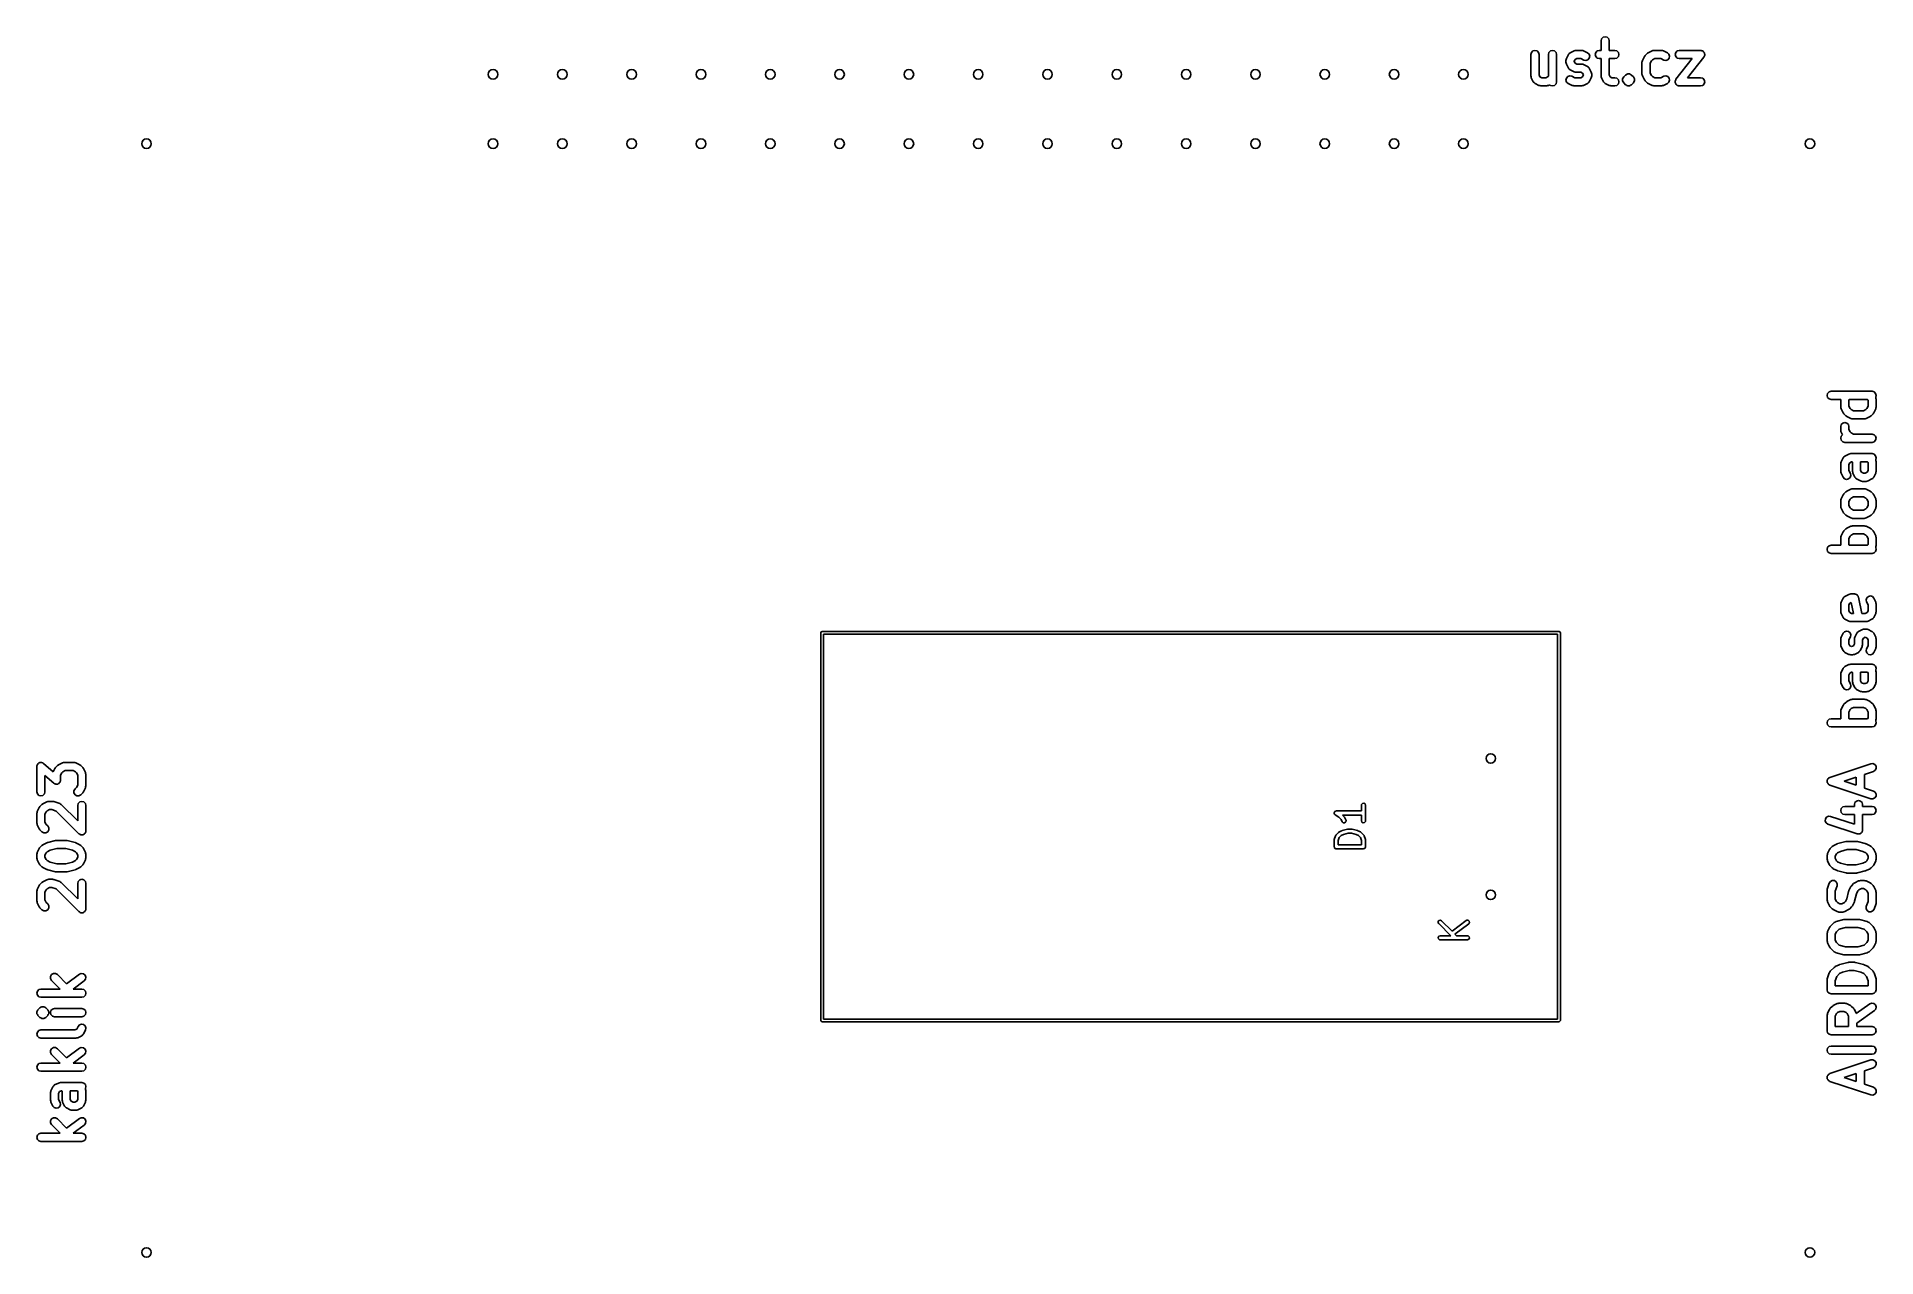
# Model space of a CAD drawing. Extents: x 0.24 to 2.9, y 0.39 to 2.15.
import ezdxf

# ---------------------------------------------------------------- set-up
doc = ezdxf.new("R2010")
doc.units = 0
doc.header["$MEASUREMENT"] = 0
doc.layers.add('BLACK', color=7, linetype='CONTINUOUS')

msp = doc.modelspace()

# ---------------------------------------------------------------- linework, layer by layer
at = {"layer": 'BLACK', "linetype": 'CONTINUOUS'}
for p, q in [((2.49863, 2.14835), (2.49942, 2.1513)), ((2.49942, 2.1513), (2.50158, 2.15346)), ((2.50158, 2.15346), (2.50453, 2.15425)), ((2.50453, 2.15425), (2.50749, 2.15346)), ((2.50749, 2.15346), (2.50965, 2.1513)), ((2.50965, 2.1513), (2.51044, 2.14835)), ((2.39739, 2.12866), (2.39818, 2.13162)), ((2.39739, 2.09773), (2.39739, 2.12866)), ((2.39818, 2.13162), (2.40034, 2.13378)), ((2.40034, 2.13378), (2.4033, 2.13457)), ((2.4033, 2.13457), (2.40625, 2.13378)), ((2.40625, 2.13378), (2.40841, 2.13162)), ((2.40841, 2.13162), (2.4092, 2.12866)), ((2.4092, 2.12866), (2.4092, 2.09912)), ((2.4227, 2.12866), (2.42349, 2.13162)), ((2.4227, 2.09736), (2.4227, 2.12866)), ((2.42349, 2.13162), (2.42565, 2.13378)), ((2.42565, 2.13378), (2.42861, 2.13457)), ((2.42861, 2.13457), (2.43156, 2.13378)), ((2.43156, 2.13378), (2.43372, 2.13162)), ((2.43372, 2.13162), (2.43451, 2.12866)), ((2.43451, 2.12866), (2.43451, 2.08929)), ((2.44863, 2.12287), (2.45144, 2.12849)), ((2.45144, 2.12849), (2.45168, 2.12876)), ((2.45168, 2.12876), (2.4518, 2.12911)), ((2.4518, 2.12911), (2.45269, 2.12989)), ((2.45269, 2.12989), (2.45347, 2.13078)), ((2.45347, 2.13078), (2.45382, 2.13089)), ((2.45382, 2.13089), (2.45409, 2.13113)), ((2.45409, 2.13113), (2.45971, 2.13395)), ((2.45971, 2.13395), (2.46104, 2.13422)), ((2.46104, 2.13422), (2.46235, 2.13457)), ((2.46235, 2.13457), (2.47079, 2.13457)), ((2.47079, 2.13457), (2.4721, 2.13422)), ((2.4721, 2.13422), (2.47343, 2.13395)), ((2.47343, 2.13395), (2.47905, 2.13113)), ((2.47905, 2.13113), (2.48134, 2.12911)), ((2.48169, 2.12321), (2.47967, 2.12092)), ((2.48134, 2.12911), (2.48231, 2.12621)), ((2.48231, 2.12621), (2.48169, 2.12321)), ((2.49019, 2.12866), (2.49098, 2.13162)), ((2.49098, 2.12571), (2.49019, 2.12866)), ((2.49098, 2.13162), (2.49314, 2.13378)), ((2.49314, 2.12355), (2.49098, 2.12571)), ((2.49314, 2.13378), (2.4961, 2.13457)), ((2.4961, 2.12276), (2.49314, 2.12355)), ((2.4961, 2.13457), (2.49863, 2.13457)), ((2.49863, 2.13457), (2.49863, 2.14835)), ((2.51044, 2.14835), (2.51044, 2.13457)), ((2.51044, 2.13457), (2.51859, 2.13457)), ((2.51859, 2.13457), (2.52155, 2.13378)), ((2.52155, 2.12355), (2.51859, 2.12276)), ((2.52155, 2.13378), (2.52371, 2.13162)), ((2.52371, 2.12571), (2.52155, 2.12355)), ((2.52371, 2.13162), (2.5245, 2.12866)), ((2.5245, 2.12866), (2.52371, 2.12571)), ((2.55831, 2.12006), (2.56112, 2.12568)), ((2.56112, 2.12568), (2.56175, 2.12639)), ((2.56175, 2.12639), (2.56222, 2.12722)), ((2.56222, 2.12722), (2.56504, 2.13003)), ((2.56504, 2.13003), (2.56586, 2.1305)), ((2.56586, 2.1305), (2.56657, 2.13113)), ((2.56657, 2.13113), (2.5722, 2.13395)), ((2.5722, 2.13395), (2.57353, 2.13422)), ((2.57353, 2.13422), (2.57484, 2.13457)), ((2.57484, 2.13457), (2.58609, 2.13457)), ((2.58609, 2.13457), (2.5874, 2.13422)), ((2.5874, 2.13422), (2.58873, 2.13395)), ((2.58873, 2.13395), (2.59435, 2.13113)), ((2.59435, 2.13113), (2.59664, 2.12911)), ((2.59699, 2.12321), (2.59496, 2.12092)), ((2.59664, 2.12911), (2.5976, 2.12621)), ((2.5976, 2.12621), (2.59699, 2.12321)), ((2.60549, 2.12866), (2.60628, 2.13162)), ((2.60628, 2.12571), (2.60549, 2.12866)), ((2.60628, 2.13162), (2.60844, 2.13378)), ((2.60844, 2.12355), (2.60628, 2.12571)), ((2.60844, 2.13378), (2.61139, 2.13457)), ((2.61139, 2.12276), (2.60844, 2.12355)), ((2.61139, 2.13457), (2.64233, 2.13457)), ((2.64697, 2.12502), (2.62355, 2.0952)), ((2.64233, 2.13457), (2.64274, 2.13446)), ((2.64274, 2.13446), (2.64317, 2.13451)), ((2.64317, 2.13451), (2.6442, 2.13407)), ((2.6442, 2.13407), (2.64528, 2.13378)), ((2.64528, 2.13378), (2.64558, 2.13348)), ((2.64558, 2.13348), (2.64598, 2.13331)), ((2.64598, 2.13331), (2.64665, 2.13241)), ((2.64665, 2.13241), (2.64744, 2.13162)), ((2.64714, 2.12541), (2.64697, 2.12502)), ((2.64744, 2.12571), (2.64714, 2.12541)), ((2.64744, 2.13162), (2.64755, 2.1312)), ((2.64773, 2.12679), (2.64744, 2.12571)), ((2.64755, 2.1312), (2.64781, 2.13086)), ((2.64817, 2.12783), (2.64773, 2.12679)), ((2.64781, 2.13086), (2.64794, 2.12975)), ((2.64794, 2.12975), (2.64823, 2.12866)), ((2.64823, 2.12866), (2.64812, 2.12825)), ((2.64812, 2.12825), (2.64817, 2.12783)), ((2.39774, 2.09642), (2.39739, 2.09773)), ((2.4092, 2.09912), (2.41051, 2.09651)), ((2.41877, 2.0952), (2.42229, 2.09696)), ((2.42229, 2.09696), (2.4227, 2.09736)), ((2.44801, 2.12023), (2.44836, 2.12154)), ((2.44801, 2.11742), (2.44801, 2.12023)), ((2.44836, 2.1161), (2.44801, 2.11742)), ((2.44836, 2.12154), (2.44863, 2.12287)), ((2.44863, 2.11477), (2.44836, 2.1161)), ((2.45144, 2.10915), (2.44863, 2.11477)), ((2.44863, 2.09475), (2.45066, 2.09703)), ((2.45066, 2.09703), (2.45356, 2.098)), ((2.45168, 2.10888), (2.45144, 2.10915)), ((2.4518, 2.10854), (2.45168, 2.10888)), ((2.45269, 2.10775), (2.4518, 2.10854)), ((2.45347, 2.10686), (2.45269, 2.10775)), ((2.45382, 2.10675), (2.45347, 2.10686)), ((2.45356, 2.098), (2.45656, 2.09739)), ((2.45409, 2.10651), (2.45382, 2.10675)), ((2.45971, 2.1037), (2.45409, 2.10651)), ((2.45656, 2.09739), (2.46093, 2.0952)), ((2.46104, 2.10342), (2.45971, 2.1037)), ((2.46113, 2.12145), (2.45982, 2.11883)), ((2.45982, 2.11883), (2.45982, 2.11881)), ((2.45982, 2.11881), (2.46113, 2.11619)), ((2.46235, 2.10307), (2.46104, 2.10342)), ((2.46375, 2.12276), (2.46113, 2.12145)), ((2.46113, 2.11619), (2.46374, 2.11488)), ((2.46939, 2.10307), (2.46235, 2.10307)), ((2.46374, 2.11488), (2.47079, 2.11488)), ((2.46939, 2.12276), (2.46375, 2.12276)), ((2.47377, 2.12057), (2.46939, 2.12276)), ((2.47201, 2.10177), (2.46939, 2.10307)), ((2.47079, 2.11488), (2.4721, 2.11453)), ((2.47332, 2.09915), (2.47201, 2.10177)), ((2.47201, 2.09651), (2.47332, 2.09912)), ((2.4721, 2.11453), (2.47343, 2.11426)), ((2.47332, 2.09912), (2.47332, 2.09915)), ((2.47343, 2.11426), (2.47905, 2.11145)), ((2.47677, 2.11996), (2.47377, 2.12057)), ((2.47967, 2.12092), (2.47677, 2.11996)), ((2.47905, 2.11145), (2.47932, 2.11121)), ((2.47932, 2.11121), (2.47967, 2.1111)), ((2.47967, 2.1111), (2.48045, 2.11021)), ((2.48045, 2.11021), (2.48134, 2.10942)), ((2.48134, 2.10942), (2.48145, 2.10908)), ((2.48145, 2.10908), (2.48169, 2.10881)), ((2.48169, 2.10881), (2.48451, 2.10318)), ((2.48451, 2.10318), (2.48478, 2.10185)), ((2.48478, 2.10185), (2.48513, 2.10054)), ((2.48513, 2.09773), (2.48478, 2.09642)), ((2.48513, 2.10054), (2.48513, 2.09773)), ((2.49863, 2.12276), (2.4961, 2.12276)), ((2.49863, 2.09773), (2.49863, 2.12276)), ((2.49898, 2.09642), (2.49863, 2.09773)), ((2.51859, 2.12276), (2.51044, 2.12276)), ((2.51044, 2.12276), (2.51044, 2.09912)), ((2.51044, 2.09912), (2.51175, 2.09651)), ((2.53129, 2.09628), (2.5341, 2.09909)), ((2.5341, 2.09909), (2.53478, 2.09948)), ((2.5341, 2.09909), (2.5341, 2.09909)), ((2.5341, 2.09909), (2.5341, 2.09909)), ((2.53478, 2.09948), (2.53533, 2.10003)), ((2.53533, 2.10003), (2.53608, 2.10023)), ((2.53608, 2.10023), (2.53675, 2.10062)), ((2.53675, 2.10062), (2.53753, 2.10062)), ((2.53753, 2.10062), (2.53828, 2.10082)), ((2.53828, 2.10082), (2.53903, 2.10062)), ((2.53903, 2.10062), (2.53981, 2.10062)), ((2.53981, 2.10062), (2.53981, 2.10062)), ((2.53981, 2.10062), (2.54048, 2.10023)), ((2.54048, 2.10023), (2.54123, 2.10003)), ((2.54123, 2.10003), (2.54178, 2.09948)), ((2.54178, 2.09948), (2.54245, 2.09909)), ((2.54245, 2.09909), (2.54245, 2.09909)), ((2.54245, 2.09909), (2.54527, 2.09628)), ((2.55768, 2.11742), (2.55803, 2.11873)), ((2.55768, 2.10054), (2.55768, 2.11742)), ((2.55803, 2.09923), (2.55768, 2.10054)), ((2.55803, 2.11873), (2.55831, 2.12006)), ((2.55831, 2.0979), (2.55803, 2.09923)), ((2.56112, 2.09228), (2.55831, 2.0979)), ((2.57125, 2.11954), (2.56949, 2.11602)), ((2.56949, 2.11602), (2.56949, 2.10194)), ((2.56949, 2.10194), (2.57125, 2.09842)), ((2.57271, 2.121), (2.57125, 2.11954)), ((2.57125, 2.09842), (2.57271, 2.09696)), ((2.57623, 2.12276), (2.57271, 2.121)), ((2.57271, 2.09696), (2.57623, 2.0952)), ((2.58469, 2.12276), (2.57623, 2.12276)), ((2.58907, 2.12057), (2.58469, 2.12276)), ((2.58469, 2.0952), (2.58907, 2.09739)), ((2.59206, 2.11996), (2.58907, 2.12057)), ((2.58907, 2.09739), (2.59206, 2.098)), ((2.59496, 2.12092), (2.59206, 2.11996)), ((2.59206, 2.098), (2.59496, 2.09703)), ((2.59496, 2.09703), (2.59699, 2.09475)), ((2.60675, 2.09294), (2.63018, 2.12276)), ((2.63018, 2.12276), (2.61139, 2.12276)), ((2.39801, 2.09509), (2.39774, 2.09642)), ((2.40083, 2.08947), (2.39801, 2.09509)), ((2.40107, 2.0892), (2.40083, 2.08947)), ((2.40118, 2.08885), (2.40107, 2.0892)), ((2.40207, 2.08807), (2.40118, 2.08885)), ((2.40285, 2.08718), (2.40207, 2.08807)), ((2.4032, 2.08706), (2.40285, 2.08718)), ((2.40347, 2.08682), (2.4032, 2.08706)), ((2.40909, 2.08401), (2.40347, 2.08682)), ((2.41042, 2.08374), (2.40909, 2.08401)), ((2.41173, 2.08339), (2.41042, 2.08374)), ((2.41051, 2.09651), (2.41313, 2.0952)), ((2.42017, 2.08339), (2.41173, 2.08339)), ((2.41313, 2.0952), (2.41877, 2.0952)), ((2.42148, 2.08374), (2.42017, 2.08339)), ((2.42281, 2.08401), (2.42148, 2.08374)), ((2.42482, 2.08502), (2.42281, 2.08401)), ((2.42565, 2.08418), (2.42482, 2.08502)), ((2.42861, 2.08339), (2.42565, 2.08418)), ((2.43156, 2.08418), (2.42861, 2.08339)), ((2.43372, 2.08634), (2.43156, 2.08418)), ((2.43451, 2.08929), (2.43372, 2.08634)), ((2.44802, 2.09175), (2.44863, 2.09475)), ((2.44899, 2.08885), (2.44802, 2.09175)), ((2.45127, 2.08682), (2.44899, 2.08885)), ((2.4569, 2.08401), (2.45127, 2.08682)), ((2.45823, 2.08374), (2.4569, 2.08401)), ((2.45954, 2.08339), (2.45823, 2.08374)), ((2.47079, 2.08339), (2.45954, 2.08339)), ((2.46093, 2.0952), (2.46939, 2.0952)), ((2.46939, 2.0952), (2.47201, 2.09651)), ((2.4721, 2.08374), (2.47079, 2.08339)), ((2.47343, 2.08401), (2.4721, 2.08374)), ((2.47905, 2.08682), (2.47343, 2.08401)), ((2.47932, 2.08706), (2.47905, 2.08682)), ((2.47967, 2.08718), (2.47932, 2.08706)), ((2.48045, 2.08807), (2.47967, 2.08718)), ((2.48134, 2.08885), (2.48045, 2.08807)), ((2.48145, 2.0892), (2.48134, 2.08885)), ((2.48169, 2.08947), (2.48145, 2.0892)), ((2.48451, 2.09509), (2.48169, 2.08947)), ((2.48478, 2.09642), (2.48451, 2.09509)), ((2.49925, 2.09509), (2.49898, 2.09642)), ((2.50206, 2.08947), (2.49925, 2.09509)), ((2.5023, 2.0892), (2.50206, 2.08947)), ((2.50242, 2.08885), (2.5023, 2.0892)), ((2.5033, 2.08807), (2.50242, 2.08885)), ((2.50409, 2.08718), (2.5033, 2.08807)), ((2.50443, 2.08706), (2.50409, 2.08718)), ((2.5047, 2.08682), (2.50443, 2.08706)), ((2.51033, 2.08401), (2.5047, 2.08682)), ((2.51166, 2.08374), (2.51033, 2.08401)), ((2.51297, 2.08339), (2.51166, 2.08374)), ((2.51175, 2.09651), (2.51436, 2.0952)), ((2.51859, 2.08339), (2.51297, 2.08339)), ((2.51436, 2.0952), (2.51859, 2.0952)), ((2.51859, 2.0952), (2.52155, 2.09441)), ((2.52155, 2.08418), (2.51859, 2.08339)), ((2.52155, 2.09441), (2.52371, 2.09225)), ((2.52371, 2.08634), (2.52155, 2.08418)), ((2.52371, 2.09225), (2.5245, 2.08929)), ((2.5245, 2.08929), (2.52371, 2.08634)), ((2.52976, 2.09363), (2.53129, 2.09628)), ((2.52976, 2.09058), (2.52976, 2.09363)), ((2.52976, 2.09363), (2.52976, 2.09363)), ((2.5304, 2.08947), (2.52976, 2.09058)), ((2.53129, 2.08793), (2.5304, 2.08947)), ((2.5341, 2.08512), (2.53129, 2.08793)), ((2.53478, 2.08473), (2.5341, 2.08512)), ((2.5341, 2.08512), (2.5341, 2.08512)), ((2.53533, 2.08418), (2.53478, 2.08473)), ((2.53608, 2.08398), (2.53533, 2.08418)), ((2.53675, 2.08359), (2.53608, 2.08398)), ((2.53753, 2.08359), (2.53675, 2.08359)), ((2.53675, 2.08359), (2.53675, 2.08359)), ((2.53828, 2.08339), (2.53753, 2.08359)), ((2.53903, 2.08359), (2.53828, 2.08339)), ((2.53981, 2.08359), (2.53903, 2.08359)), ((2.54048, 2.08398), (2.53981, 2.08359)), ((2.54123, 2.08418), (2.54048, 2.08398)), ((2.54178, 2.08473), (2.54123, 2.08418)), ((2.54245, 2.08512), (2.54178, 2.08473)), ((2.54527, 2.08793), (2.54245, 2.08512)), ((2.54527, 2.09628), (2.5468, 2.09363)), ((2.54615, 2.08947), (2.54527, 2.08793)), ((2.54527, 2.08793), (2.54527, 2.08793)), ((2.5468, 2.09058), (2.54615, 2.08947)), ((2.5468, 2.09363), (2.5468, 2.09363)), ((2.5468, 2.09363), (2.5468, 2.09058)), ((2.56175, 2.09157), (2.56112, 2.09228)), ((2.56222, 2.09074), (2.56175, 2.09157)), ((2.56504, 2.08793), (2.56222, 2.09074)), ((2.56586, 2.08746), (2.56504, 2.08793)), ((2.56657, 2.08682), (2.56586, 2.08746)), ((2.5722, 2.08401), (2.56657, 2.08682)), ((2.57353, 2.08374), (2.5722, 2.08401)), ((2.57484, 2.08339), (2.57353, 2.08374)), ((2.58609, 2.08339), (2.57484, 2.08339)), ((2.57623, 2.0952), (2.58469, 2.0952)), ((2.5874, 2.08374), (2.58609, 2.08339)), ((2.58873, 2.08401), (2.5874, 2.08374)), ((2.59435, 2.08682), (2.58873, 2.08401)), ((2.59664, 2.08885), (2.59435, 2.08682)), ((2.5976, 2.09175), (2.59664, 2.08885)), ((2.59699, 2.09475), (2.5976, 2.09175)), ((2.60549, 2.08929), (2.6056, 2.08971)), ((2.60578, 2.08821), (2.60549, 2.08929)), ((2.60555, 2.09013), (2.60599, 2.09116)), ((2.6056, 2.08971), (2.60555, 2.09013)), ((2.60591, 2.0871), (2.60578, 2.08821)), ((2.60617, 2.08675), (2.60591, 2.0871)), ((2.60599, 2.09116), (2.60628, 2.09225)), ((2.60628, 2.08634), (2.60617, 2.08675)), ((2.60628, 2.09225), (2.60658, 2.09255)), ((2.60707, 2.08555), (2.60628, 2.08634)), ((2.60658, 2.09255), (2.60675, 2.09294)), ((2.60775, 2.08465), (2.60707, 2.08555)), ((2.60814, 2.08448), (2.60775, 2.08465)), ((2.60844, 2.08418), (2.60814, 2.08448)), ((2.60953, 2.08389), (2.60844, 2.08418)), ((2.61056, 2.08345), (2.60953, 2.08389)), ((2.61098, 2.0835), (2.61056, 2.08345)), ((2.61139, 2.08339), (2.61098, 2.0835)), ((2.64233, 2.08339), (2.61139, 2.08339)), ((2.62355, 2.0952), (2.64233, 2.0952)), ((2.64233, 2.0952), (2.64528, 2.09441)), ((2.64528, 2.08418), (2.64233, 2.08339)), ((2.64528, 2.09441), (2.64744, 2.09225)), ((2.64744, 2.08634), (2.64528, 2.08418)), ((2.64744, 2.09225), (2.64823, 2.08929)), ((2.64823, 2.08929), (2.64744, 2.08634)), ((2.82475, 1.63675), (2.82554, 1.6397)), ((2.82554, 1.6338), (2.82475, 1.63675)), ((2.82554, 1.6397), (2.8277, 1.64186)), ((2.8277, 1.63164), (2.82554, 1.6338)), ((2.8277, 1.64186), (2.83065, 1.64266)), ((2.83065, 1.63084), (2.8277, 1.63164)), ((2.83065, 1.64266), (2.88971, 1.64266)), ((2.84443, 1.63084), (2.83065, 1.63084)), ((2.84443, 1.61988), (2.84443, 1.63084)), ((2.84478, 1.61857), (2.84443, 1.61988)), ((2.8568, 1.63084), (2.85624, 1.62973)), ((2.85624, 1.62973), (2.85624, 1.62127)), ((2.85624, 1.62127), (2.858, 1.61775)), ((2.88324, 1.63084), (2.8568, 1.63084)), ((2.88204, 1.61775), (2.8838, 1.62127)), ((2.8838, 1.62973), (2.88324, 1.63084)), ((2.8838, 1.62127), (2.8838, 1.62973)), ((2.88971, 1.64266), (2.89266, 1.64186)), ((2.89266, 1.64186), (2.89482, 1.6397)), ((2.89482, 1.6397), (2.89561, 1.63675)), ((2.89561, 1.63675), (2.89487, 1.634)), ((2.89487, 1.634), (2.89499, 1.63377)), ((2.89499, 1.63377), (2.89526, 1.63244)), ((2.89526, 1.63244), (2.89561, 1.63113)), ((2.89561, 1.61988), (2.89526, 1.61857)), ((2.89561, 1.63113), (2.89561, 1.61988)), ((2.84443, 1.59176), (2.84522, 1.59471)), ((2.84505, 1.61724), (2.84478, 1.61857)), ((2.84787, 1.61161), (2.84505, 1.61724)), ((2.84522, 1.59471), (2.84738, 1.59687)), ((2.84738, 1.59687), (2.85034, 1.59766)), ((2.8485, 1.6109), (2.84787, 1.61161)), ((2.84897, 1.61008), (2.8485, 1.6109)), ((2.85178, 1.60727), (2.84897, 1.61008)), ((2.85034, 1.59766), (2.85329, 1.59687)), ((2.85261, 1.60679), (2.85178, 1.60727)), ((2.85332, 1.60616), (2.85261, 1.60679)), ((2.85329, 1.59687), (2.85545, 1.59471)), ((2.85894, 1.60335), (2.85332, 1.60616)), ((2.85545, 1.59471), (2.85624, 1.59176)), ((2.858, 1.61775), (2.85946, 1.61629)), ((2.86027, 1.60307), (2.85894, 1.60335)), ((2.85946, 1.61629), (2.86298, 1.61453)), ((2.86158, 1.60272), (2.86027, 1.60307)), ((2.87846, 1.60272), (2.86158, 1.60272)), ((2.86298, 1.61453), (2.87706, 1.61453)), ((2.87706, 1.61453), (2.88058, 1.61629)), ((2.87977, 1.60307), (2.87846, 1.60272)), ((2.8811, 1.60335), (2.87977, 1.60307)), ((2.88058, 1.61629), (2.88204, 1.61775)), ((2.88672, 1.60616), (2.8811, 1.60335)), ((2.88743, 1.60679), (2.88672, 1.60616)), ((2.88826, 1.60727), (2.88743, 1.60679)), ((2.89107, 1.61008), (2.88826, 1.60727)), ((2.89154, 1.6109), (2.89107, 1.61008)), ((2.89218, 1.61161), (2.89154, 1.6109)), ((2.89499, 1.61724), (2.89218, 1.61161)), ((2.89526, 1.61857), (2.89499, 1.61724)), ((2.84443, 1.58613), (2.84443, 1.59176)), ((2.84478, 1.58482), (2.84443, 1.58613)), ((2.84443, 1.57488), (2.84522, 1.57784)), ((2.84522, 1.57193), (2.84443, 1.57488)), ((2.84505, 1.58349), (2.84478, 1.58482)), ((2.84699, 1.57961), (2.84505, 1.58349)), ((2.84522, 1.57784), (2.84699, 1.57961)), ((2.84738, 1.56977), (2.84522, 1.57193)), ((2.85034, 1.56898), (2.84738, 1.56977)), ((2.88971, 1.56898), (2.85034, 1.56898)), ((2.85624, 1.59176), (2.85624, 1.58753)), ((2.85624, 1.58753), (2.858, 1.58401)), ((2.858, 1.58401), (2.85946, 1.58255)), ((2.85946, 1.58255), (2.86298, 1.58079)), ((2.86298, 1.58079), (2.88971, 1.58079)), ((2.88971, 1.58079), (2.89266, 1.58)), ((2.89266, 1.56977), (2.88971, 1.56898)), ((2.89266, 1.58), (2.89482, 1.57784)), ((2.89482, 1.57193), (2.89266, 1.56977)), ((2.89482, 1.57784), (2.89561, 1.57488)), ((2.89561, 1.57488), (2.89482, 1.57193)), ((2.84443, 1.53833), (2.84478, 1.53964)), ((2.84478, 1.53964), (2.84505, 1.54097)), ((2.84505, 1.54097), (2.84787, 1.54659)), ((2.84787, 1.54659), (2.84811, 1.54686)), ((2.84811, 1.54686), (2.84822, 1.5472)), ((2.84822, 1.5472), (2.84911, 1.54799)), ((2.84911, 1.54799), (2.84989, 1.54888)), ((2.84989, 1.54888), (2.85024, 1.54899)), ((2.85024, 1.54899), (2.85051, 1.54923)), ((2.85051, 1.54923), (2.85613, 1.55204)), ((2.85613, 1.55204), (2.85746, 1.55232)), ((2.85755, 1.53955), (2.85624, 1.53693)), ((2.85746, 1.55232), (2.85877, 1.55267)), ((2.86017, 1.54086), (2.85755, 1.53955)), ((2.85877, 1.55267), (2.88971, 1.55267)), ((2.86075, 1.54086), (2.86017, 1.54086)), ((2.8613, 1.53974), (2.86075, 1.54086)), ((2.8613, 1.52708), (2.8613, 1.53974)), ((2.88324, 1.54086), (2.87311, 1.54086)), ((2.87311, 1.54086), (2.87311, 1.52847)), ((2.8838, 1.53974), (2.88324, 1.54086)), ((2.8838, 1.52847), (2.8838, 1.53974)), ((2.88971, 1.55267), (2.89266, 1.55188)), ((2.89266, 1.55188), (2.89482, 1.54971)), ((2.89482, 1.54971), (2.89561, 1.54676)), ((2.89561, 1.54676), (2.89487, 1.54401)), ((2.89487, 1.54401), (2.89499, 1.54378)), ((2.89499, 1.54378), (2.89526, 1.54245)), ((2.89526, 1.54245), (2.89561, 1.54114)), ((2.89561, 1.54114), (2.89561, 1.52708)), ((2.84443, 1.52708), (2.84443, 1.53833)), ((2.84478, 1.52577), (2.84443, 1.52708)), ((2.84505, 1.52444), (2.84478, 1.52577)), ((2.84787, 1.51881), (2.84505, 1.52444)), ((2.84989, 1.51652), (2.84787, 1.51881)), ((2.85279, 1.51556), (2.84989, 1.51652)), ((2.85579, 1.51617), (2.85279, 1.51556)), ((2.85808, 1.5182), (2.85579, 1.51617)), ((2.85624, 1.53693), (2.85624, 1.52847)), ((2.85624, 1.52847), (2.85843, 1.52409)), ((2.85904, 1.5211), (2.85808, 1.5182)), ((2.85843, 1.52409), (2.85904, 1.5211)), ((2.86165, 1.52577), (2.8613, 1.52708)), ((2.86193, 1.52444), (2.86165, 1.52577)), ((2.86474, 1.51881), (2.86193, 1.52444)), ((2.86498, 1.51854), (2.86474, 1.51881)), ((2.86509, 1.5182), (2.86498, 1.51854)), ((2.86598, 1.51741), (2.86509, 1.5182)), ((2.86677, 1.51652), (2.86598, 1.51741)), ((2.86711, 1.51641), (2.86677, 1.51652)), ((2.86738, 1.51617), (2.86711, 1.51641)), ((2.873, 1.51336), (2.86738, 1.51617)), ((2.87433, 1.51309), (2.873, 1.51336)), ((2.87311, 1.52847), (2.87442, 1.52585)), ((2.87565, 1.51273), (2.87433, 1.51309)), ((2.87442, 1.52585), (2.87704, 1.52455)), ((2.88127, 1.51273), (2.87565, 1.51273)), ((2.87704, 1.52455), (2.87988, 1.52455)), ((2.87988, 1.52455), (2.88249, 1.52585)), ((2.88258, 1.51309), (2.88127, 1.51273)), ((2.88249, 1.52585), (2.8838, 1.52847)), ((2.88391, 1.51336), (2.88258, 1.51309)), ((2.88953, 1.51617), (2.88391, 1.51336)), ((2.8898, 1.51641), (2.88953, 1.51617)), ((2.89015, 1.51652), (2.8898, 1.51641)), ((2.89093, 1.51741), (2.89015, 1.51652)), ((2.89182, 1.5182), (2.89093, 1.51741)), ((2.89194, 1.51854), (2.89182, 1.5182)), ((2.89218, 1.51881), (2.89194, 1.51854)), ((2.89499, 1.52444), (2.89218, 1.51881)), ((2.89526, 1.52577), (2.89499, 1.52444)), ((2.89561, 1.52708), (2.89526, 1.52577)), ((2.84443, 1.48489), (2.84478, 1.48621)), ((2.84478, 1.48621), (2.84505, 1.48754)), ((2.84505, 1.48754), (2.84787, 1.49316)), ((2.84787, 1.49316), (2.8485, 1.49387)), ((2.8485, 1.49387), (2.84897, 1.49469)), ((2.84897, 1.49469), (2.85178, 1.49751)), ((2.85178, 1.49751), (2.85261, 1.49798)), ((2.85261, 1.49798), (2.85332, 1.49861)), ((2.85332, 1.49861), (2.85894, 1.50142)), ((2.858, 1.48702), (2.85624, 1.4835)), ((2.85946, 1.48848), (2.858, 1.48702)), ((2.85894, 1.50142), (2.86027, 1.5017)), ((2.86298, 1.49024), (2.85946, 1.48848)), ((2.86027, 1.5017), (2.86158, 1.50205)), ((2.86158, 1.50205), (2.87846, 1.50205)), ((2.87706, 1.49024), (2.86298, 1.49024)), ((2.88058, 1.48848), (2.87706, 1.49024)), ((2.87846, 1.50205), (2.87977, 1.5017)), ((2.87977, 1.5017), (2.8811, 1.50142)), ((2.88204, 1.48702), (2.88058, 1.48848)), ((2.8811, 1.50142), (2.88672, 1.49861)), ((2.8838, 1.4835), (2.88204, 1.48702)), ((2.88672, 1.49861), (2.88743, 1.49798)), ((2.88743, 1.49798), (2.88826, 1.49751)), ((2.88826, 1.49751), (2.89107, 1.49469)), ((2.89107, 1.49469), (2.89154, 1.49387)), ((2.89154, 1.49387), (2.89218, 1.49316)), ((2.89218, 1.49316), (2.89499, 1.48754)), ((2.89499, 1.48754), (2.89526, 1.48621)), ((2.89526, 1.48621), (2.89561, 1.48489)), ((2.84443, 1.47646), (2.84443, 1.48489)), ((2.84478, 1.47515), (2.84443, 1.47646)), ((2.84505, 1.47382), (2.84478, 1.47515)), ((2.84787, 1.46819), (2.84505, 1.47382)), ((2.8485, 1.46748), (2.84787, 1.46819)), ((2.84897, 1.46666), (2.8485, 1.46748)), ((2.85178, 1.46385), (2.84897, 1.46666)), ((2.85261, 1.46337), (2.85178, 1.46385)), ((2.85332, 1.46274), (2.85261, 1.46337)), ((2.85894, 1.45993), (2.85332, 1.46274)), ((2.85624, 1.4835), (2.85624, 1.47785)), ((2.85624, 1.47785), (2.858, 1.47433)), ((2.858, 1.47433), (2.85946, 1.47287)), ((2.86027, 1.45966), (2.85894, 1.45993)), ((2.85946, 1.47287), (2.86298, 1.47111)), ((2.86158, 1.4593), (2.86027, 1.45966)), ((2.86298, 1.47111), (2.87706, 1.47111)), ((2.87706, 1.47111), (2.88058, 1.47287)), ((2.87977, 1.45966), (2.87846, 1.4593)), ((2.8811, 1.45993), (2.87977, 1.45966)), ((2.88058, 1.47287), (2.88204, 1.47433)), ((2.88672, 1.46274), (2.8811, 1.45993)), ((2.88204, 1.47433), (2.8838, 1.47785)), ((2.8838, 1.47785), (2.8838, 1.4835)), ((2.88743, 1.46337), (2.88672, 1.46274)), ((2.88826, 1.46385), (2.88743, 1.46337)), ((2.89107, 1.46666), (2.88826, 1.46385)), ((2.89154, 1.46748), (2.89107, 1.46666)), ((2.89218, 1.46819), (2.89154, 1.46748)), ((2.89499, 1.47382), (2.89218, 1.46819)), ((2.89526, 1.47515), (2.89499, 1.47382)), ((2.89561, 1.47646), (2.89526, 1.47515)), ((2.89561, 1.48489), (2.89561, 1.47646)), ((2.84478, 1.43277), (2.84505, 1.4341)), ((2.84505, 1.4341), (2.84787, 1.43973)), ((2.84787, 1.43973), (2.8485, 1.44044)), ((2.8485, 1.44044), (2.84897, 1.44126)), ((2.84897, 1.44126), (2.85178, 1.44408)), ((2.85178, 1.44408), (2.85261, 1.44455)), ((2.85261, 1.44455), (2.85332, 1.44518)), ((2.85332, 1.44518), (2.85894, 1.44799)), ((2.858, 1.43359), (2.85624, 1.43007)), ((2.85946, 1.43505), (2.858, 1.43359)), ((2.85894, 1.44799), (2.86027, 1.44827)), ((2.86298, 1.43681), (2.85946, 1.43505)), ((2.86027, 1.44827), (2.86158, 1.44862)), ((2.87846, 1.4593), (2.86158, 1.4593)), ((2.86158, 1.44862), (2.87846, 1.44862)), ((2.87706, 1.43681), (2.86298, 1.43681)), ((2.88058, 1.43505), (2.87706, 1.43681)), ((2.87846, 1.44862), (2.87977, 1.44827)), ((2.87977, 1.44827), (2.8811, 1.44799)), ((2.88204, 1.43359), (2.88058, 1.43505)), ((2.8811, 1.44799), (2.88672, 1.44518)), ((2.8838, 1.43007), (2.88204, 1.43359)), ((2.88672, 1.44518), (2.88743, 1.44455)), ((2.88743, 1.44455), (2.88826, 1.44408)), ((2.88826, 1.44408), (2.89107, 1.44126)), ((2.89107, 1.44126), (2.89154, 1.44044)), ((2.89154, 1.44044), (2.89218, 1.43973)), ((2.89218, 1.43973), (2.89499, 1.4341)), ((2.89499, 1.4341), (2.89526, 1.43277)), ((2.82475, 1.41459), (2.82554, 1.41754)), ((2.82554, 1.41164), (2.82475, 1.41459)), ((2.82554, 1.41754), (2.8277, 1.4197)), ((2.8277, 1.40948), (2.82554, 1.41164)), ((2.8277, 1.4197), (2.83065, 1.4205)), ((2.83065, 1.40869), (2.8277, 1.40948)), ((2.83065, 1.4205), (2.84443, 1.4205)), ((2.88971, 1.40869), (2.83065, 1.40869)), ((2.84443, 1.43146), (2.84478, 1.43277)), ((2.84443, 1.4205), (2.84443, 1.43146)), ((2.85624, 1.43007), (2.85624, 1.42161)), ((2.85624, 1.42161), (2.8568, 1.4205)), ((2.8568, 1.4205), (2.88324, 1.4205)), ((2.88324, 1.4205), (2.8838, 1.42161)), ((2.8838, 1.42161), (2.8838, 1.43007)), ((2.89266, 1.40948), (2.88971, 1.40869)), ((2.89482, 1.41164), (2.89266, 1.40948)), ((2.89561, 1.41459), (2.89482, 1.41164)), ((2.89499, 1.41757), (2.89487, 1.41734)), ((2.89487, 1.41734), (2.89561, 1.41459)), ((2.89526, 1.4189), (2.89499, 1.41757)), ((2.89526, 1.43277), (2.89561, 1.43146)), ((2.89561, 1.42021), (2.89526, 1.4189)), ((2.89561, 1.43146), (2.89561, 1.42021)), ((2.84443, 1.33585), (2.84478, 1.33716)), ((2.84443, 1.3246), (2.84443, 1.33585)), ((2.84478, 1.33716), (2.84505, 1.33849)), ((2.84505, 1.33849), (2.84787, 1.34412)), ((2.84787, 1.34412), (2.84811, 1.34439)), ((2.84811, 1.34439), (2.84822, 1.34473)), ((2.84822, 1.34473), (2.84911, 1.34552)), ((2.84911, 1.34552), (2.84989, 1.3464)), ((2.84989, 1.3464), (2.85024, 1.34652)), ((2.85024, 1.34652), (2.85051, 1.34676)), ((2.85051, 1.34676), (2.85613, 1.34957)), ((2.85613, 1.34957), (2.85746, 1.34984)), ((2.85755, 1.33707), (2.85624, 1.33446)), ((2.85624, 1.33446), (2.85624, 1.326)), ((2.85746, 1.34984), (2.85877, 1.35019)), ((2.85961, 1.3381), (2.85755, 1.33707)), ((2.85877, 1.35019), (2.8644, 1.35019)), ((2.86282, 1.32207), (2.85961, 1.3381)), ((2.8644, 1.35019), (2.86533, 1.34994)), ((2.86533, 1.34994), (2.86629, 1.34988)), ((2.86629, 1.34988), (2.86678, 1.34955)), ((2.86678, 1.34955), (2.86735, 1.3494)), ((2.86735, 1.3494), (2.86803, 1.34872)), ((2.86803, 1.34872), (2.86883, 1.34819)), ((2.86883, 1.34819), (2.86909, 1.34766)), ((2.86909, 1.34766), (2.86951, 1.34724)), ((2.86951, 1.34724), (2.86976, 1.34631)), ((2.86976, 1.34631), (2.87019, 1.34545)), ((2.87019, 1.34545), (2.87486, 1.32207)), ((2.881, 1.34183), (2.88197, 1.34473)), ((2.88161, 1.33883), (2.881, 1.34183)), ((2.8838, 1.33446), (2.88161, 1.33883)), ((2.88197, 1.34473), (2.88425, 1.34676)), ((2.8838, 1.326), (2.8838, 1.33446)), ((2.88425, 1.34676), (2.88725, 1.34737)), ((2.88725, 1.34737), (2.89015, 1.3464)), ((2.89015, 1.3464), (2.89218, 1.34412)), ((2.89218, 1.34412), (2.89499, 1.33849)), ((2.89499, 1.33849), (2.89526, 1.33716)), ((2.89526, 1.33716), (2.89561, 1.33585)), ((2.89561, 1.33585), (2.89561, 1.3246)), ((2.84478, 1.32329), (2.84443, 1.3246)), ((2.84505, 1.32196), (2.84478, 1.32329)), ((2.84787, 1.31634), (2.84505, 1.32196)), ((2.84811, 1.31607), (2.84787, 1.31634)), ((2.84822, 1.31572), (2.84811, 1.31607)), ((2.84911, 1.31494), (2.84822, 1.31572)), ((2.84989, 1.31405), (2.84911, 1.31494)), ((2.85024, 1.31394), (2.84989, 1.31405)), ((2.85051, 1.3137), (2.85024, 1.31394)), ((2.85613, 1.31088), (2.85051, 1.3137)), ((2.85746, 1.31061), (2.85613, 1.31088)), ((2.85624, 1.326), (2.85755, 1.32338)), ((2.85877, 1.31026), (2.85746, 1.31061)), ((2.85755, 1.32338), (2.86017, 1.32207)), ((2.88127, 1.31026), (2.85877, 1.31026)), ((2.86017, 1.32207), (2.86282, 1.32207)), ((2.87486, 1.32207), (2.87988, 1.32207)), ((2.87988, 1.32207), (2.88249, 1.32338)), ((2.88258, 1.31061), (2.88127, 1.31026)), ((2.88249, 1.32338), (2.8838, 1.326)), ((2.88391, 1.31088), (2.88258, 1.31061)), ((2.88953, 1.3137), (2.88391, 1.31088)), ((2.8898, 1.31394), (2.88953, 1.3137)), ((2.89015, 1.31405), (2.8898, 1.31394)), ((2.89093, 1.31494), (2.89015, 1.31405)), ((2.89182, 1.31572), (2.89093, 1.31494)), ((2.89194, 1.31607), (2.89182, 1.31572)), ((2.89218, 1.31634), (2.89194, 1.31607)), ((2.89499, 1.32196), (2.89218, 1.31634)), ((2.89526, 1.32329), (2.89499, 1.32196)), ((2.89561, 1.3246), (2.89526, 1.32329)), ((1.37301, 1.29395), (1.37358, 1.29534)), ((1.37301, 0.734898), (1.37301, 1.29395)), ((1.37358, 1.29534), (1.37498, 1.29592)), ((1.37498, 1.29592), (2.43797, 1.29592)), ((1.37694, 1.29198), (1.37694, 0.736866)), ((2.436, 1.29198), (1.37694, 1.29198)), ((2.436, 0.736866), (2.436, 1.29198)), ((2.43797, 1.29592), (2.43936, 1.29534)), ((2.43936, 1.29534), (2.43994, 1.29395)), ((2.43994, 1.29395), (2.43994, 0.734898)), ((2.84443, 1.28523), (2.84478, 1.28654)), ((2.84443, 1.2768), (2.84443, 1.28523)), ((2.84478, 1.27548), (2.84443, 1.2768)), ((2.84478, 1.28654), (2.84505, 1.28787)), ((2.84505, 1.27415), (2.84478, 1.27548)), ((2.84505, 1.28787), (2.84787, 1.2935)), ((2.84787, 1.26853), (2.84505, 1.27415)), ((2.84787, 1.2935), (2.84989, 1.29578)), ((2.84989, 1.29578), (2.85279, 1.29675)), ((2.85279, 1.29675), (2.85579, 1.29614)), ((2.85579, 1.29614), (2.85808, 1.29411)), ((2.85843, 1.28821), (2.85624, 1.28384)), ((2.85624, 1.28384), (2.85624, 1.27819)), ((2.85624, 1.27819), (2.85755, 1.27557)), ((2.85755, 1.27557), (2.86017, 1.27426)), ((2.85808, 1.29411), (2.85904, 1.29121)), ((2.85904, 1.29121), (2.85843, 1.28821)), ((2.86017, 1.27426), (2.86019, 1.27426)), ((2.86019, 1.27426), (2.86281, 1.27557)), ((2.86281, 1.27557), (2.86412, 1.27819)), ((2.86412, 1.28523), (2.86447, 1.28654)), ((2.86412, 1.27819), (2.86412, 1.28523)), ((2.86447, 1.28654), (2.86474, 1.28787)), ((2.86474, 1.28787), (2.86755, 1.2935)), ((2.86755, 1.2935), (2.86779, 1.29377)), ((2.86779, 1.29377), (2.8679, 1.29411)), ((2.8679, 1.29411), (2.86879, 1.2949)), ((2.86879, 1.2949), (2.86958, 1.29578)), ((2.86958, 1.29578), (2.86992, 1.2959)), ((2.86992, 1.2959), (2.87019, 1.29614)), ((2.87019, 1.29614), (2.87582, 1.29895)), ((2.8753, 1.27415), (2.87249, 1.26853)), ((2.87557, 1.27548), (2.8753, 1.27415)), ((2.87593, 1.2768), (2.87557, 1.27548)), ((2.87582, 1.29895), (2.87715, 1.29922)), ((2.87723, 1.28645), (2.87593, 1.28384)), ((2.87593, 1.28384), (2.87593, 1.2768)), ((2.87715, 1.29922), (2.87846, 1.29957)), ((2.87985, 1.28776), (2.87723, 1.28645)), ((2.87846, 1.29957), (2.88127, 1.29957)), ((2.87988, 1.28776), (2.87985, 1.28776)), ((2.88249, 1.28645), (2.87988, 1.28776)), ((2.88127, 1.29957), (2.88258, 1.29922)), ((2.88161, 1.271), (2.8838, 1.27538)), ((2.8838, 1.28384), (2.88249, 1.28645)), ((2.88258, 1.29922), (2.88391, 1.29895)), ((2.8838, 1.27538), (2.8838, 1.28384)), ((2.88391, 1.29895), (2.88953, 1.29614)), ((2.88953, 1.29614), (2.8898, 1.2959)), ((2.8898, 1.2959), (2.89015, 1.29578)), ((2.89015, 1.29578), (2.89093, 1.2949)), ((2.89093, 1.2949), (2.89182, 1.29411)), ((2.89182, 1.29411), (2.89194, 1.29377)), ((2.89194, 1.29377), (2.89218, 1.2935)), ((2.89218, 1.2935), (2.89499, 1.28787)), ((2.89499, 1.28787), (2.89526, 1.28654)), ((2.89526, 1.28654), (2.89561, 1.28523)), ((2.89561, 1.27398), (2.89526, 1.27267)), ((2.89561, 1.28523), (2.89561, 1.27398)), ((2.84811, 1.26826), (2.84787, 1.26853)), ((2.84822, 1.26792), (2.84811, 1.26826)), ((2.84911, 1.26713), (2.84822, 1.26792)), ((2.84989, 1.26624), (2.84911, 1.26713)), ((2.85024, 1.26613), (2.84989, 1.26624)), ((2.85051, 1.26589), (2.85024, 1.26613)), ((2.85613, 1.26308), (2.85051, 1.26589)), ((2.85051, 1.24552), (2.85613, 1.24833)), ((2.85746, 1.2628), (2.85613, 1.26308)), ((2.85613, 1.24833), (2.85746, 1.2486)), ((2.85877, 1.26245), (2.85746, 1.2628)), ((2.85746, 1.2486), (2.85877, 1.24896)), ((2.86158, 1.26245), (2.85877, 1.26245)), ((2.85877, 1.24896), (2.88971, 1.24896)), ((2.8629, 1.2628), (2.86158, 1.26245)), ((2.86423, 1.26308), (2.8629, 1.2628)), ((2.86985, 1.26589), (2.86423, 1.26308)), ((2.87012, 1.26613), (2.86985, 1.26589)), ((2.87046, 1.26624), (2.87012, 1.26613)), ((2.87125, 1.26713), (2.87046, 1.26624)), ((2.87214, 1.26792), (2.87125, 1.26713)), ((2.87225, 1.26826), (2.87214, 1.26792)), ((2.87249, 1.26853), (2.87225, 1.26826)), ((2.881, 1.26801), (2.88161, 1.271)), ((2.88197, 1.2651), (2.881, 1.26801)), ((2.88425, 1.26308), (2.88197, 1.2651)), ((2.88725, 1.26246), (2.88425, 1.26308)), ((2.89015, 1.26343), (2.88725, 1.26246)), ((2.88971, 1.24896), (2.89266, 1.24816)), ((2.89218, 1.26572), (2.89015, 1.26343)), ((2.89499, 1.27134), (2.89218, 1.26572)), ((2.89266, 1.24816), (2.89482, 1.246)), ((2.89526, 1.27267), (2.89499, 1.27134)), ((2.84443, 1.23461), (2.84478, 1.23592)), ((2.84443, 1.22336), (2.84443, 1.23461)), ((2.84478, 1.22205), (2.84443, 1.22336)), ((2.84478, 1.23592), (2.84505, 1.23725)), ((2.84505, 1.22072), (2.84478, 1.22205)), ((2.84505, 1.23725), (2.84787, 1.24288)), ((2.84787, 1.24288), (2.84811, 1.24315)), ((2.84811, 1.24315), (2.84822, 1.24349)), ((2.84822, 1.24349), (2.84911, 1.24428)), ((2.84911, 1.24428), (2.84989, 1.24517)), ((2.84989, 1.24517), (2.85024, 1.24528)), ((2.85024, 1.24528), (2.85051, 1.24552)), ((2.85755, 1.23584), (2.85624, 1.23322)), ((2.85624, 1.23322), (2.85624, 1.22476)), ((2.85624, 1.22476), (2.85843, 1.22038)), ((2.86017, 1.23714), (2.85755, 1.23584)), ((2.86075, 1.23714), (2.86017, 1.23714)), ((2.8613, 1.23603), (2.86075, 1.23714)), ((2.8613, 1.22336), (2.8613, 1.23603)), ((2.86165, 1.22205), (2.8613, 1.22336)), ((2.86193, 1.22072), (2.86165, 1.22205)), ((2.88324, 1.23714), (2.87311, 1.23714)), ((2.87311, 1.23714), (2.87311, 1.22476)), ((2.87311, 1.22476), (2.87442, 1.22214)), ((2.87442, 1.22214), (2.87704, 1.22083)), ((2.87704, 1.22083), (2.87988, 1.22083)), ((2.87988, 1.22083), (2.88249, 1.22214)), ((2.88249, 1.22214), (2.8838, 1.22476)), ((2.8838, 1.23603), (2.88324, 1.23714)), ((2.8838, 1.22476), (2.8838, 1.23603)), ((2.89482, 1.246), (2.89561, 1.24305)), ((2.89561, 1.24305), (2.89487, 1.2403)), ((2.89487, 1.2403), (2.89499, 1.24007)), ((2.89499, 1.24007), (2.89526, 1.23874)), ((2.89526, 1.22205), (2.89499, 1.22072)), ((2.89526, 1.23874), (2.89561, 1.23743)), ((2.89561, 1.22336), (2.89526, 1.22205)), ((2.89561, 1.23743), (2.89561, 1.22336)), ((2.84787, 1.2151), (2.84505, 1.22072)), ((2.84989, 1.21281), (2.84787, 1.2151)), ((2.85279, 1.21185), (2.84989, 1.21281)), ((2.85178, 1.19379), (2.85261, 1.19427)), ((2.85261, 1.19427), (2.85332, 1.1949)), ((2.85579, 1.21246), (2.85279, 1.21185)), ((2.85332, 1.1949), (2.85894, 1.19771)), ((2.85808, 1.21449), (2.85579, 1.21246)), ((2.85904, 1.21739), (2.85808, 1.21449)), ((2.85843, 1.22038), (2.85904, 1.21739)), ((2.85894, 1.19771), (2.86027, 1.19799)), ((2.86027, 1.19799), (2.86158, 1.19834)), ((2.86158, 1.19834), (2.87846, 1.19834)), ((2.86474, 1.2151), (2.86193, 1.22072)), ((2.86498, 1.21483), (2.86474, 1.2151)), ((2.86509, 1.21449), (2.86498, 1.21483)), ((2.86598, 1.2137), (2.86509, 1.21449)), ((2.86677, 1.21281), (2.86598, 1.2137)), ((2.86711, 1.2127), (2.86677, 1.21281)), ((2.86738, 1.21246), (2.86711, 1.2127)), ((2.873, 1.20965), (2.86738, 1.21246)), ((2.87433, 1.20937), (2.873, 1.20965)), ((2.87565, 1.20902), (2.87433, 1.20937)), ((2.88127, 1.20902), (2.87565, 1.20902)), ((2.87846, 1.19834), (2.87977, 1.19799)), ((2.87977, 1.19799), (2.8811, 1.19771)), ((2.8811, 1.19771), (2.88672, 1.1949)), ((2.88258, 1.20937), (2.88127, 1.20902)), ((2.88391, 1.20965), (2.88258, 1.20937)), ((2.88953, 1.21246), (2.88391, 1.20965)), ((2.88672, 1.1949), (2.88743, 1.19427)), ((2.88743, 1.19427), (2.88826, 1.19379)), ((2.8898, 1.2127), (2.88953, 1.21246)), ((2.89015, 1.21281), (2.8898, 1.2127)), ((2.89093, 1.2137), (2.89015, 1.21281)), ((2.89182, 1.21449), (2.89093, 1.2137)), ((2.89194, 1.21483), (2.89182, 1.21449)), ((2.89218, 1.2151), (2.89194, 1.21483)), ((2.89499, 1.22072), (2.89218, 1.2151)), ((2.82554, 1.16726), (2.8277, 1.16942)), ((2.8277, 1.16942), (2.83065, 1.17021)), ((2.83065, 1.17021), (2.84443, 1.17021)), ((2.84443, 1.18118), (2.84478, 1.18249)), ((2.84443, 1.17021), (2.84443, 1.18118)), ((2.84478, 1.18249), (2.84505, 1.18382)), ((2.84505, 1.18382), (2.84787, 1.18945)), ((2.84787, 1.18945), (2.8485, 1.19016)), ((2.8485, 1.19016), (2.84897, 1.19098)), ((2.84897, 1.19098), (2.85178, 1.19379)), ((2.858, 1.18331), (2.85624, 1.17979)), ((2.85624, 1.17979), (2.85624, 1.17133)), ((2.85624, 1.17133), (2.8568, 1.17021)), ((2.8568, 1.17021), (2.88324, 1.17021)), ((2.85946, 1.18477), (2.858, 1.18331)), ((2.86298, 1.18653), (2.85946, 1.18477)), ((2.87706, 1.18653), (2.86298, 1.18653)), ((2.88058, 1.18477), (2.87706, 1.18653)), ((2.88204, 1.18331), (2.88058, 1.18477)), ((2.8838, 1.17979), (2.88204, 1.18331)), ((2.88324, 1.17021), (2.8838, 1.17133)), ((2.8838, 1.17133), (2.8838, 1.17979)), ((2.88826, 1.19379), (2.89107, 1.19098)), ((2.89107, 1.19098), (2.89154, 1.19016)), ((2.89154, 1.19016), (2.89218, 1.18945)), ((2.89218, 1.18945), (2.89499, 1.18382)), ((2.89499, 1.18382), (2.89526, 1.18249)), ((2.89526, 1.16862), (2.89499, 1.16729)), ((2.89526, 1.18249), (2.89561, 1.18118)), ((2.89561, 1.16993), (2.89526, 1.16862)), ((2.89561, 1.18118), (2.89561, 1.16993)), ((2.82475, 1.16431), (2.82554, 1.16726)), ((2.82554, 1.16136), (2.82475, 1.16431)), ((2.8277, 1.15919), (2.82554, 1.16136)), ((2.83065, 1.1584), (2.8277, 1.15919)), ((2.88971, 1.1584), (2.83065, 1.1584)), ((2.89266, 1.15919), (2.88971, 1.1584)), ((2.89482, 1.16136), (2.89266, 1.15919)), ((2.89561, 1.16431), (2.89482, 1.16136)), ((2.89499, 1.16729), (2.89487, 1.16706)), ((2.89487, 1.16706), (2.89561, 1.16431)), ((0.241745, 1.10124), (0.241896, 1.1018)), ((0.241745, 1.06468), (0.241745, 1.10124)), ((0.241857, 1.10238), (0.242285, 1.10325)), ((0.241896, 1.1018), (0.241857, 1.10238)), ((0.242285, 1.10325), (0.242536, 1.10419)), ((0.242536, 1.10419), (0.242949, 1.1046)), ((0.242949, 1.1046), (0.243206, 1.10513)), ((0.243206, 1.10513), (0.244012, 1.10567)), ((0.244012, 1.10567), (0.244698, 1.10635)), ((0.244698, 1.10635), (0.245261, 1.1065)), ((0.245261, 1.1065), (0.245746, 1.10683)), ((0.245746, 1.10683), (0.246714, 1.10689)), ((0.246714, 1.10689), (0.247651, 1.10714)), ((0.247651, 1.10714), (0.248214, 1.10699)), ((0.248214, 1.10699), (0.248796, 1.10703)), ((0.248796, 1.10703), (0.249667, 1.1066)), ((0.249667, 1.1066), (0.250603, 1.10635)), ((0.250603, 1.10635), (0.251016, 1.10594)), ((0.251016, 1.10594), (0.25154, 1.10568)), ((0.25154, 1.10568), (0.26535, 1.0936)), ((0.266259, 1.07711), (0.253556, 1.08822)), ((0.253556, 1.08822), (0.253556, 1.06468)), ((0.26535, 1.0936), (0.267678, 1.09825)), ((0.267678, 1.09825), (0.268309, 1.09897)), ((0.268309, 1.09897), (0.268784, 1.09979)), ((0.268784, 1.09979), (0.271596, 1.1026)), ((0.271596, 1.1026), (0.27242, 1.10308)), ((0.27242, 1.10308), (0.273131, 1.10371)), ((0.273131, 1.10371), (0.278755, 1.10652)), ((0.277813, 1.09211), (0.276053, 1.08859)), ((0.276053, 1.08859), (0.276053, 1.08155)), ((0.27927, 1.09357), (0.277813, 1.09211)), ((0.278755, 1.10652), (0.280085, 1.10679)), ((0.282791, 1.09533), (0.27927, 1.09357)), ((0.280085, 1.10679), (0.281396, 1.10714)), ((0.281396, 1.10714), (0.295457, 1.10714)), ((0.294063, 1.09533), (0.282791, 1.09533)), ((0.297583, 1.09357), (0.294063, 1.09533)), ((0.295457, 1.10714), (0.296768, 1.10679)), ((0.296768, 1.10679), (0.298098, 1.10652)), ((0.29904, 1.09211), (0.297583, 1.09357)), ((0.298098, 1.10652), (0.303723, 1.10371)), ((0.3008, 1.08859), (0.29904, 1.09211)), ((0.3008, 1.07451), (0.3008, 1.08859)), ((0.303723, 1.10371), (0.304434, 1.10308)), ((0.304434, 1.10308), (0.305257, 1.1026)), ((0.305257, 1.1026), (0.30807, 1.09979)), ((0.30807, 1.09979), (0.308545, 1.09897)), ((0.308545, 1.09897), (0.309176, 1.09825)), ((0.309176, 1.09825), (0.311988, 1.09263)), ((0.311988, 1.09263), (0.31226, 1.0913)), ((0.31226, 1.0913), (0.312611, 1.08999)), ((0.312611, 1.08999), (0.312611, 1.07312)), ((2.82878, 1.08555), (2.88784, 1.10523)), ((2.89157, 1.09403), (2.87874, 1.08975)), ((2.87874, 1.08975), (2.87874, 1.07014)), ((2.88784, 1.10523), (2.89089, 1.10542)), ((2.89089, 1.10542), (2.89362, 1.10405)), ((2.89412, 1.09571), (2.89157, 1.09403)), ((2.89362, 1.10405), (2.89531, 1.1015)), ((2.89549, 1.09845), (2.89412, 1.09571)), ((2.89531, 1.1015), (2.89549, 1.09845)), ((0.242536, 1.06173), (0.241745, 1.06468)), ((0.244698, 1.05957), (0.242536, 1.06173)), ((0.252765, 1.06173), (0.250603, 1.05957)), ((0.253556, 1.06468), (0.252765, 1.06173)), ((0.266783, 1.07685), (0.266259, 1.07711)), ((0.267195, 1.07644), (0.266783, 1.07685)), ((0.268132, 1.07619), (0.267195, 1.07644)), ((0.269002, 1.07576), (0.268132, 1.07619)), ((0.269584, 1.0758), (0.269002, 1.07576)), ((0.270148, 1.07565), (0.269584, 1.0758)), ((0.271085, 1.0759), (0.270148, 1.07565)), ((0.272052, 1.07596), (0.271085, 1.0759)), ((0.272537, 1.07629), (0.272052, 1.07596)), ((0.273101, 1.07644), (0.272537, 1.07629)), ((0.273787, 1.07712), (0.273101, 1.07644)), ((0.274592, 1.07766), (0.273787, 1.07712)), ((0.27485, 1.07819), (0.274592, 1.07766)), ((0.275262, 1.0786), (0.27485, 1.07819)), ((0.275513, 1.07954), (0.275262, 1.0786)), ((0.275941, 1.08041), (0.275513, 1.07954)), ((0.276053, 1.08155), (0.275902, 1.08099)), ((0.275902, 1.08099), (0.275941, 1.08041)), ((0.295377, 1.06621), (0.296906, 1.06886)), ((0.295377, 1.06315), (0.295377, 1.06621)), ((0.296906, 1.0605), (0.295377, 1.06315)), ((0.296906, 1.06886), (0.29904, 1.07099)), ((0.29904, 1.07099), (0.3008, 1.07451)), ((0.30807, 1.06332), (0.305257, 1.0605)), ((0.308545, 1.06414), (0.30807, 1.06332)), ((0.309176, 1.06485), (0.308545, 1.06414)), ((0.311988, 1.07047), (0.309176, 1.06485)), ((0.31226, 1.0718), (0.311988, 1.07047)), ((0.312611, 1.07312), (0.31226, 1.0718)), ((2.82487, 1.08113), (2.82503, 1.08145)), ((2.82494, 1.07994), (2.82487, 1.08113)), ((2.82487, 1.07876), (2.82494, 1.07994)), ((2.82503, 1.07844), (2.82487, 1.07876)), ((2.82503, 1.08145), (2.82505, 1.08181)), ((2.82505, 1.07808), (2.82503, 1.07844)), ((2.82505, 1.08181), (2.8257, 1.0828)), ((2.8257, 1.07709), (2.82505, 1.07808)), ((2.8257, 1.0828), (2.82623, 1.08386)), ((2.82623, 1.07603), (2.8257, 1.07709)), ((2.82623, 1.08386), (2.82653, 1.08406)), ((2.82653, 1.07583), (2.82623, 1.07603)), ((2.82653, 1.08406), (2.82673, 1.08436)), ((2.82673, 1.07553), (2.82653, 1.07583)), ((2.82673, 1.08436), (2.82779, 1.08489)), ((2.82779, 1.075), (2.82673, 1.07553)), ((2.82779, 1.08489), (2.82878, 1.08555)), ((2.82878, 1.07434), (2.82779, 1.075)), ((2.88784, 1.05466), (2.82878, 1.07434)), ((2.86693, 1.08581), (2.84933, 1.07994)), ((2.84933, 1.07994), (2.86693, 1.07408)), ((2.86693, 1.07408), (2.86693, 1.08581)), ((2.87874, 1.07014), (2.89157, 1.06586)), ((2.89157, 1.06586), (2.89412, 1.06418)), ((2.89412, 1.06418), (2.89549, 1.06144)), ((0.241745, 1.03375), (0.242096, 1.03506)), ((0.242096, 1.03506), (0.242369, 1.03639)), ((0.242369, 1.03639), (0.245181, 1.04201)), ((0.247651, 1.05877), (0.244698, 1.05957)), ((0.245181, 1.04201), (0.245812, 1.04272)), ((0.245812, 1.04272), (0.246287, 1.04355)), ((0.246287, 1.04355), (0.249099, 1.04636)), ((0.250603, 1.05957), (0.247651, 1.05877)), ((0.249099, 1.04636), (0.249923, 1.04683)), ((0.249923, 1.04683), (0.250634, 1.04746)), ((0.250634, 1.04746), (0.256258, 1.05028)), ((0.255316, 1.03587), (0.253556, 1.03235)), ((0.256773, 1.03733), (0.255316, 1.03587)), ((0.256258, 1.05028), (0.257588, 1.05055)), ((0.260293, 1.03909), (0.256773, 1.03733)), ((0.257588, 1.05055), (0.258899, 1.0509)), ((0.258899, 1.0509), (0.264524, 1.0509)), ((0.263565, 1.03909), (0.260293, 1.03909)), ((0.26977, 1.03702), (0.263565, 1.03909)), ((0.264524, 1.0509), (0.265442, 1.05065)), ((0.265442, 1.05065), (0.266391, 1.0506)), ((0.266391, 1.0506), (0.274828, 1.04778)), ((0.30253, 1.00426), (0.26977, 1.03702)), ((0.274828, 1.04778), (0.27596, 1.04704)), ((0.27596, 1.04704), (0.277136, 1.04636)), ((0.277136, 1.04636), (0.3008, 1.02269)), ((0.299553, 1.05898), (0.296906, 1.0605)), ((0.30261, 1.05898), (0.299553, 1.05898)), ((0.3008, 1.04499), (0.301591, 1.04795)), ((0.3008, 1.02269), (0.3008, 1.04499)), ((0.301591, 1.04795), (0.303753, 1.05011)), ((0.305257, 1.0605), (0.30261, 1.05898)), ((0.303753, 1.05011), (0.306706, 1.0509)), ((0.306706, 1.0509), (0.309659, 1.05011)), ((0.309659, 1.05011), (0.31182, 1.04795)), ((0.31182, 1.04795), (0.312611, 1.04499)), ((0.312611, 1.04499), (0.312611, 1.00844)), ((2.1136, 1.03462), (2.11403, 1.03537)), ((2.11403, 1.03537), (2.11437, 1.03615)), ((2.11437, 1.03615), (2.11452, 1.03623)), ((2.11452, 1.03623), (2.11461, 1.03637)), ((2.11461, 1.03637), (2.11541, 1.03667)), ((2.11541, 1.03667), (2.11618, 1.03705)), ((2.11618, 1.03705), (2.11635, 1.037)), ((2.11635, 1.037), (2.1165, 1.03706)), ((2.1165, 1.03706), (2.15292, 1.03706)), ((2.15292, 1.04536), (2.1531, 1.04637)), ((2.15292, 1.03706), (2.15292, 1.04536)), ((2.1531, 1.04637), (2.1544, 1.04792)), ((2.1544, 1.04792), (2.15639, 1.04827)), ((2.15639, 1.04827), (2.15814, 1.04726)), ((2.15814, 1.04726), (2.15883, 1.04536)), ((2.15883, 1.04536), (2.15883, 1.02286)), ((2.84443, 1.03776), (2.84522, 1.04072)), ((2.84522, 1.03481), (2.84443, 1.03776)), ((2.84522, 1.04072), (2.84738, 1.04288)), ((2.84738, 1.04288), (2.85034, 1.04367)), ((2.85034, 1.04367), (2.86412, 1.04367)), ((2.86412, 1.0462), (2.86491, 1.04915)), ((2.86412, 1.04367), (2.86412, 1.0462)), ((2.86491, 1.04915), (2.86707, 1.05131)), ((2.86707, 1.05131), (2.87002, 1.0521)), ((2.87002, 1.0521), (2.87297, 1.05131)), ((2.87297, 1.05131), (2.87514, 1.04915)), ((2.87514, 1.04915), (2.87593, 1.0462)), ((2.87593, 1.0462), (2.87593, 1.04367)), ((2.87593, 1.04367), (2.88971, 1.04367)), ((2.89089, 1.05447), (2.88784, 1.05466)), ((2.88971, 1.04367), (2.89266, 1.04288)), ((2.89362, 1.05584), (2.89089, 1.05447)), ((2.89266, 1.04288), (2.89482, 1.04072)), ((2.89531, 1.05839), (2.89362, 1.05584)), ((2.89482, 1.04072), (2.89561, 1.03776)), ((2.89561, 1.03776), (2.89482, 1.03481)), ((2.89549, 1.06144), (2.89531, 1.05839)), ((0.241745, 1.01969), (0.241745, 1.03375)), ((0.242096, 1.01837), (0.241745, 1.01969)), ((0.242369, 1.01704), (0.242096, 1.01837)), ((0.245181, 1.01142), (0.242369, 1.01704)), ((0.245812, 1.01071), (0.245181, 1.01142)), ((0.246287, 1.00988), (0.245812, 1.01071)), ((0.249099, 1.00707), (0.246287, 1.00988)), ((0.253556, 1.03235), (0.253556, 1.02108)), ((0.253556, 1.02108), (0.255316, 1.01756)), ((0.255316, 1.01756), (0.257451, 1.01542)), ((0.257451, 1.01542), (0.258979, 1.01278)), ((0.258979, 1.00972), (0.257451, 1.00707)), ((0.258979, 1.01278), (0.258979, 1.00972)), ((2.11356, 1.0343), (2.11363, 1.03446)), ((2.1138, 1.03348), (2.11356, 1.0343)), ((2.11363, 1.03446), (2.1136, 1.03462)), ((2.11395, 1.03263), (2.1138, 1.03348)), ((2.11408, 1.03252), (2.11395, 1.03263)), ((2.11413, 1.03236), (2.11408, 1.03252)), ((2.11487, 1.03165), (2.11413, 1.03236)), ((2.12025, 1.02807), (2.11487, 1.03165)), ((2.12345, 1.02486), (2.12025, 1.02807)), ((2.12081, 1.00676), (2.12456, 1.00863)), ((2.12511, 1.02154), (2.12345, 1.02486)), ((2.12456, 1.00863), (2.12505, 1.00878)), ((2.12505, 1.00878), (2.12516, 1.00885)), ((2.12658, 1.02015), (2.12511, 1.02154)), ((2.12516, 1.00885), (2.13266, 1.01073)), ((2.15292, 1.03116), (2.12551, 1.03116)), ((2.12551, 1.03116), (2.12797, 1.0287)), ((2.1286, 1.02003), (2.12658, 1.02015)), ((2.12797, 1.0287), (2.12847, 1.02798)), ((2.12847, 1.02798), (2.12852, 1.02793)), ((2.12852, 1.02793), (2.13039, 1.02418)), ((2.13022, 1.02123), (2.1286, 1.02003)), ((2.13069, 1.0232), (2.13022, 1.02123)), ((2.13039, 1.02418), (2.13069, 1.0232)), ((2.13266, 1.01073), (2.13325, 1.01077)), ((2.13325, 1.01077), (2.13338, 1.01082)), ((2.13338, 1.01082), (2.139, 1.01082)), ((2.139, 1.01082), (2.13958, 1.01071)), ((2.13958, 1.01071), (2.13972, 1.01073)), ((2.13972, 1.01073), (2.14722, 1.00885)), ((2.14722, 1.00885), (2.14768, 1.00865)), ((2.14768, 1.00865), (2.14782, 1.00863)), ((2.14782, 1.00863), (2.15157, 1.00676)), ((2.15292, 1.02286), (2.15292, 1.03116)), ((2.15361, 1.02096), (2.15292, 1.02286)), ((2.15536, 1.01995), (2.15361, 1.02096)), ((2.15735, 1.0203), (2.15536, 1.01995)), ((2.15865, 1.02185), (2.15735, 1.0203)), ((2.15883, 1.02286), (2.15865, 1.02185)), ((2.82205, 1.02252), (2.82224, 1.02557)), ((2.82342, 1.01978), (2.82205, 1.02252)), ((2.82224, 1.02557), (2.82392, 1.02812)), ((2.82597, 1.0181), (2.82342, 1.01978)), ((2.82392, 1.02812), (2.82665, 1.02949)), ((2.86815, 1.00404), (2.82597, 1.0181)), ((2.82665, 1.02949), (2.82971, 1.0293)), ((2.82971, 1.0293), (2.86412, 1.01783)), ((2.84738, 1.03265), (2.84522, 1.03481)), ((2.85034, 1.03186), (2.84738, 1.03265)), ((2.86412, 1.03186), (2.85034, 1.03186)), ((2.86412, 1.01783), (2.86412, 1.03186)), ((2.87568, 1.00872), (2.87562, 1.00777)), ((2.87593, 1.00964), (2.87568, 1.00872)), ((2.88971, 1.03186), (2.87593, 1.03186)), ((2.87593, 1.03186), (2.87593, 1.00964)), ((2.89266, 1.03265), (2.88971, 1.03186)), ((2.89482, 1.03481), (2.89266, 1.03265)), ((0.242369, 0.977332), (0.245181, 0.982956)), ((0.245181, 0.982956), (0.245812, 0.983667)), ((0.245812, 0.983667), (0.246287, 0.984491)), ((0.246287, 0.984491), (0.249099, 0.987303)), ((0.251747, 1.00554), (0.249099, 1.00707)), ((0.249099, 0.987303), (0.249923, 0.987778)), ((0.249923, 0.987778), (0.250634, 0.988409)), ((0.250634, 0.988409), (0.256258, 0.991221)), ((0.254803, 1.00554), (0.251747, 1.00554)), ((0.257451, 1.00707), (0.254803, 1.00554)), ((0.256258, 0.991221), (0.256897, 0.991352)), ((0.256897, 0.991352), (0.257467, 0.991668)), ((0.257467, 0.991668), (0.268716, 0.994481)), ((0.270875, 0.982846), (0.260961, 0.980367)), ((0.268716, 0.994481), (0.269444, 0.994468)), ((0.269444, 0.994468), (0.270148, 0.994657)), ((0.270148, 0.994657), (0.284209, 0.994657)), ((0.283482, 0.982846), (0.270875, 0.982846)), ((0.293396, 0.980367), (0.283482, 0.982846)), ((0.284209, 0.994657), (0.284912, 0.994468)), ((0.284912, 0.994468), (0.285641, 0.994481)), ((0.285641, 0.994481), (0.29689, 0.991668)), ((0.29689, 0.991668), (0.297459, 0.991352)), ((0.297459, 0.991352), (0.298098, 0.991221)), ((0.298098, 0.991221), (0.303723, 0.988409)), ((0.303203, 1.00387), (0.30253, 1.00426)), ((0.303753, 1.00332), (0.303203, 1.00387)), ((0.303723, 0.988409), (0.304434, 0.987778)), ((0.304504, 1.00312), (0.303753, 1.00332)), ((0.304434, 0.987778), (0.305257, 0.987303)), ((0.305177, 1.00273), (0.304504, 1.00312)), ((0.305955, 1.00273), (0.305177, 1.00273)), ((0.305257, 0.987303), (0.308069, 0.984491)), ((0.306706, 1.00253), (0.305955, 1.00273)), ((0.307457, 1.00273), (0.306706, 1.00253)), ((0.308234, 1.00273), (0.307457, 1.00273)), ((0.308069, 0.984491), (0.308545, 0.983667)), ((0.308908, 1.00312), (0.308234, 1.00273)), ((0.308545, 0.983667), (0.309176, 0.982956)), ((0.309659, 1.00332), (0.308908, 1.00312)), ((0.309176, 0.982956), (0.311988, 0.977332)), ((0.310208, 1.00387), (0.309659, 1.00332)), ((0.310882, 1.00426), (0.310208, 1.00387)), ((0.31127, 1.00493), (0.310882, 1.00426)), ((0.31182, 1.00548), (0.31127, 1.00493)), ((0.312021, 1.00623), (0.31182, 1.00548)), ((0.31241, 1.00691), (0.312021, 1.00623)), ((0.312611, 1.00844), (0.31241, 1.00769)), ((0.31241, 1.00769), (0.31241, 1.00691)), ((2.11355, 0.99474), (2.11371, 0.99561)), ((2.11355, 0.985366), (2.11355, 0.99474)), ((2.11381, 0.984646), (2.11355, 0.985366)), ((2.1137, 0.995674), (2.11558, 1.0013)), ((2.11371, 0.99561), (2.1137, 0.995674)), ((2.11395, 0.98389), (2.11381, 0.984646)), ((2.11415, 0.983719), (2.11395, 0.98389)), ((2.11424, 0.983468), (2.11415, 0.983719)), ((2.11491, 0.983085), (2.11424, 0.983468)), ((2.11549, 0.982592), (2.11491, 0.983085)), ((2.11588, 0.982524), (2.11549, 0.982592)), ((2.11558, 1.0013), (2.11607, 1.0022)), ((2.11599, 0.982458), (2.11588, 0.982524)), ((2.11612, 0.982481), (2.11599, 0.982458)), ((2.11607, 1.0022), (2.11622, 1.00229)), ((2.1165, 0.982414), (2.11612, 0.982481)), ((2.11622, 1.00229), (2.11629, 1.00245)), ((2.11629, 1.00245), (2.12004, 1.0062)), ((2.15587, 0.982414), (2.1165, 0.982414)), ((2.12096, 0.998769), (2.11946, 0.994261)), ((2.11946, 0.994261), (2.11946, 0.988319)), ((2.11946, 0.988319), (2.15292, 0.988319)), ((2.12004, 1.0062), (2.12076, 1.00671)), ((2.12076, 1.00671), (2.12081, 1.00676)), ((2.12388, 1.00169), (2.12096, 0.998769)), ((2.12691, 1.0032), (2.12388, 1.00169)), ((2.13374, 1.00491), (2.12691, 1.0032)), ((2.13864, 1.00491), (2.13374, 1.00491)), ((2.14547, 1.0032), (2.13864, 1.00491)), ((2.1485, 1.00169), (2.14547, 1.0032)), ((2.15142, 0.998769), (2.1485, 1.00169)), ((2.15292, 0.994261), (2.15142, 0.998769)), ((2.15157, 1.00676), (2.15228, 1.00623)), ((2.15228, 1.00623), (2.15234, 1.0062)), ((2.15234, 1.0062), (2.15609, 1.00245)), ((2.15292, 0.988319), (2.15292, 0.994261)), ((2.1566, 0.982676), (2.15587, 0.982414)), ((2.15609, 1.00245), (2.15668, 1.00161)), ((2.15735, 0.982809), (2.1566, 0.982676)), ((2.15668, 1.00161), (2.15669, 1.00144)), ((2.15669, 1.00144), (2.1568, 1.0013)), ((2.1568, 1.0013), (2.15868, 0.995674)), ((2.15752, 0.983013), (2.15735, 0.982809)), ((2.15777, 0.983104), (2.15752, 0.983013)), ((2.15816, 0.983769), (2.15777, 0.983104)), ((2.15865, 0.984356), (2.15816, 0.983769)), ((2.15872, 0.98474), (2.15865, 0.984356)), ((2.15868, 0.995674), (2.15881, 0.994801)), ((2.15878, 0.984854), (2.15872, 0.98474)), ((2.15883, 0.985366), (2.15876, 0.984983)), ((2.15876, 0.984983), (2.15878, 0.984854)), ((2.15881, 0.994801), (2.15883, 0.99474)), ((2.15883, 0.99474), (2.15883, 0.985366)), ((2.82818, 0.981349), (2.82881, 0.98206)), ((2.82881, 0.98206), (2.82929, 0.982883)), ((2.82929, 0.982883), (2.8321, 0.985696)), ((2.8321, 0.985696), (2.83292, 0.986171)), ((2.83292, 0.986171), (2.83363, 0.986802)), ((2.83363, 0.986802), (2.83926, 0.989614)), ((2.83926, 0.989614), (2.8399, 0.989745)), ((2.8399, 0.989745), (2.84047, 0.990061)), ((2.84047, 0.990061), (2.85172, 0.992873)), ((2.85172, 0.992873), (2.85244, 0.992861)), ((2.85244, 0.992861), (2.85315, 0.99305)), ((2.85315, 0.99305), (2.86721, 0.99305)), ((2.86721, 0.99305), (2.86791, 0.992861)), ((2.86791, 0.992861), (2.86864, 0.992873)), ((2.8691, 1.00398), (2.86815, 1.00404)), ((2.86864, 0.992873), (2.87989, 0.990061)), ((2.87002, 1.00374), (2.8691, 1.00398)), ((2.8706, 1.00389), (2.87002, 1.00374)), ((2.8712, 1.00386), (2.8706, 1.00389)), ((2.87206, 1.00428), (2.8712, 1.00386)), ((2.87297, 1.00453), (2.87206, 1.00428)), ((2.8734, 1.00495), (2.87297, 1.00453)), ((2.87394, 1.00522), (2.8734, 1.00495)), ((2.87446, 1.00602), (2.87394, 1.00522)), ((2.87514, 1.00669), (2.87446, 1.00602)), ((2.87529, 1.00727), (2.87514, 1.00669)), ((2.87562, 1.00777), (2.87529, 1.00727)), ((2.87989, 0.990061), (2.88046, 0.989745)), ((2.88046, 0.989745), (2.8811, 0.989614)), ((2.8811, 0.989614), (2.88672, 0.986802)), ((2.88672, 0.986802), (2.88743, 0.986171)), ((2.88743, 0.986171), (2.88826, 0.985696)), ((2.88826, 0.985696), (2.89107, 0.982883)), ((2.89107, 0.982883), (2.89154, 0.98206)), ((2.89154, 0.98206), (2.89218, 0.981349)), ((0.241745, 0.974691), (0.242096, 0.976002)), ((0.241745, 0.969066), (0.241745, 0.974691)), ((0.242096, 0.967755), (0.241745, 0.969066)), ((0.242096, 0.976002), (0.242369, 0.977332)), ((0.242369, 0.966425), (0.242096, 0.967755)), ((0.245181, 0.960801), (0.242369, 0.966425)), ((0.245812, 0.96009), (0.245181, 0.960801)), ((0.246287, 0.959266), (0.245812, 0.96009)), ((0.249099, 0.956454), (0.246287, 0.959266)), ((0.249923, 0.955979), (0.249099, 0.956454)), ((0.250634, 0.955348), (0.249923, 0.955979)), ((0.255316, 0.976817), (0.253556, 0.973297)), ((0.253556, 0.973297), (0.253556, 0.970461)), ((0.253556, 0.970461), (0.255316, 0.96694)), ((0.256773, 0.978274), (0.255316, 0.976817)), ((0.255316, 0.96694), (0.256773, 0.965483)), ((0.260961, 0.980367), (0.256773, 0.978274)), ((0.256773, 0.965483), (0.260961, 0.96339)), ((0.260961, 0.96339), (0.270875, 0.960911)), ((0.270875, 0.960911), (0.283482, 0.960911)), ((0.283482, 0.960911), (0.293396, 0.96339)), ((0.297583, 0.978274), (0.293396, 0.980367)), ((0.293396, 0.96339), (0.297583, 0.965483)), ((0.29904, 0.976817), (0.297583, 0.978274)), ((0.297583, 0.965483), (0.29904, 0.96694)), ((0.3008, 0.973297), (0.29904, 0.976817)), ((0.29904, 0.96694), (0.3008, 0.970461)), ((0.3008, 0.970461), (0.3008, 0.973297)), ((0.304434, 0.955979), (0.303723, 0.955348)), ((0.305257, 0.956454), (0.304434, 0.955979)), ((0.308069, 0.959266), (0.305257, 0.956454)), ((0.308545, 0.96009), (0.308069, 0.959266)), ((0.309176, 0.960801), (0.308545, 0.96009)), ((0.311988, 0.966425), (0.309176, 0.960801)), ((0.311988, 0.977332), (0.31226, 0.976002)), ((0.31226, 0.967756), (0.311988, 0.966425)), ((0.31226, 0.976002), (0.312611, 0.974691)), ((0.312611, 0.969066), (0.31226, 0.967756)), ((0.312611, 0.974691), (0.312611, 0.969066)), ((2.82475, 0.973083), (2.8251, 0.974394)), ((2.82475, 0.967459), (2.82475, 0.973083)), ((2.8251, 0.966148), (2.82475, 0.967459)), ((2.8251, 0.974394), (2.82537, 0.975724)), ((2.82537, 0.964818), (2.8251, 0.966148)), ((2.82537, 0.975724), (2.82818, 0.981349)), ((2.82818, 0.959194), (2.82537, 0.964818)), ((2.82881, 0.958482), (2.82818, 0.959194)), ((2.82929, 0.957659), (2.82881, 0.958482)), ((2.8321, 0.954847), (2.82929, 0.957659)), ((2.83832, 0.975209), (2.83656, 0.971689)), ((2.83656, 0.971689), (2.83656, 0.968853)), ((2.83656, 0.968853), (2.83832, 0.965333)), ((2.83977, 0.976666), (2.83832, 0.975209)), ((2.83832, 0.965333), (2.83977, 0.963876)), ((2.84396, 0.97876), (2.83977, 0.976666)), ((2.83977, 0.963876), (2.84396, 0.961782)), ((2.85387, 0.981239), (2.84396, 0.97876)), ((2.84396, 0.961782), (2.85387, 0.959304)), ((2.86648, 0.981239), (2.85387, 0.981239)), ((2.85387, 0.959304), (2.86648, 0.959304)), ((2.8764, 0.97876), (2.86648, 0.981239)), ((2.86648, 0.959304), (2.8764, 0.961782)), ((2.88058, 0.976666), (2.8764, 0.97876)), ((2.8764, 0.961782), (2.88058, 0.963876)), ((2.88204, 0.975209), (2.88058, 0.976666)), ((2.88058, 0.963876), (2.88204, 0.965333)), ((2.8838, 0.971689), (2.88204, 0.975209)), ((2.88204, 0.965333), (2.8838, 0.968853)), ((2.8838, 0.968853), (2.8838, 0.971689)), ((2.89107, 0.957659), (2.88826, 0.954847)), ((2.89154, 0.958482), (2.89107, 0.957659)), ((2.89218, 0.959194), (2.89154, 0.958482)), ((2.89218, 0.981349), (2.89499, 0.975724)), ((2.89499, 0.964818), (2.89218, 0.959194)), ((2.89499, 0.975724), (2.89526, 0.974395)), ((2.89526, 0.966148), (2.89499, 0.964818)), ((2.89526, 0.974395), (2.89561, 0.973083)), ((2.89561, 0.967459), (2.89526, 0.966148)), ((2.89561, 0.973083), (2.89561, 0.967459)), ((0.242369, 0.923901), (0.245181, 0.929525)), ((0.245181, 0.929525), (0.245812, 0.930237)), ((0.245812, 0.930237), (0.246287, 0.93106)), ((0.246287, 0.93106), (0.249099, 0.933872)), ((0.249099, 0.933872), (0.249923, 0.934348)), ((0.249923, 0.934348), (0.250634, 0.934978)), ((0.256258, 0.952536), (0.250634, 0.955348)), ((0.250634, 0.934978), (0.256258, 0.937791)), ((0.256897, 0.952405), (0.256258, 0.952536)), ((0.256258, 0.937791), (0.257588, 0.938063)), ((0.257467, 0.952089), (0.256897, 0.952405)), ((0.268716, 0.949276), (0.257467, 0.952089)), ((0.257588, 0.938063), (0.258899, 0.938414)), ((0.258899, 0.938414), (0.264524, 0.938414)), ((0.264524, 0.938414), (0.265442, 0.938168)), ((0.265442, 0.938168), (0.266391, 0.938111)), ((0.266391, 0.938111), (0.274828, 0.935299)), ((0.269444, 0.949289), (0.268716, 0.949276)), ((0.270148, 0.9491), (0.269444, 0.949289)), ((0.284209, 0.9491), (0.270148, 0.9491)), ((0.274828, 0.935299), (0.27596, 0.934551)), ((0.27596, 0.934551), (0.277136, 0.933872)), ((0.277136, 0.933872), (0.3008, 0.910208)), ((0.284912, 0.949289), (0.284209, 0.9491)), ((0.285641, 0.949276), (0.284912, 0.949289)), ((0.29689, 0.952089), (0.285641, 0.949276)), ((0.297459, 0.952405), (0.29689, 0.952089)), ((0.298098, 0.952536), (0.297459, 0.952405)), ((0.303723, 0.955348), (0.298098, 0.952536)), ((0.3008, 0.932509), (0.301591, 0.935461)), ((0.3008, 0.910208), (0.3008, 0.932509)), ((0.301591, 0.935461), (0.303753, 0.937623)), ((0.303753, 0.937623), (0.306706, 0.938414)), ((0.306706, 0.938414), (0.309659, 0.937623)), ((0.309659, 0.937623), (0.31182, 0.935461)), ((0.31182, 0.935461), (0.312611, 0.932509)), ((0.312611, 0.932509), (0.312611, 0.895951)), ((2.82505, 0.924332), (2.82786, 0.932769)), ((2.82786, 0.932769), (2.82954, 0.93532)), ((2.82954, 0.93532), (2.83228, 0.936687)), ((2.83292, 0.954371), (2.8321, 0.954847)), ((2.83228, 0.936687), (2.83533, 0.936504)), ((2.83363, 0.953741), (2.83292, 0.954371)), ((2.83926, 0.950928), (2.83363, 0.953741)), ((2.83533, 0.936504), (2.83788, 0.934819)), ((2.83907, 0.929034), (2.83656, 0.921506)), ((2.83788, 0.934819), (2.83925, 0.932085)), ((2.83925, 0.932085), (2.83907, 0.929034)), ((2.8399, 0.950798), (2.83926, 0.950928)), ((2.84047, 0.950481), (2.8399, 0.950798)), ((2.85172, 0.947669), (2.84047, 0.950481)), ((2.85244, 0.947681), (2.85172, 0.947669)), ((2.85315, 0.947493), (2.85244, 0.947681)), ((2.86721, 0.947493), (2.85315, 0.947493)), ((2.85975, 0.928629), (2.86022, 0.929453)), ((2.86022, 0.929453), (2.86303, 0.932265)), ((2.86303, 0.932265), (2.86386, 0.93274)), ((2.86386, 0.93274), (2.86457, 0.933371)), ((2.86457, 0.933371), (2.87019, 0.936183)), ((2.86791, 0.947681), (2.86721, 0.947493)), ((2.86864, 0.947669), (2.86791, 0.947681)), ((2.87989, 0.950481), (2.86864, 0.947669)), ((2.87019, 0.936183), (2.87152, 0.936455)), ((2.87152, 0.936455), (2.87283, 0.936807)), ((2.87283, 0.936807), (2.87846, 0.936807)), ((2.87846, 0.936807), (2.87977, 0.936455)), ((2.87977, 0.936455), (2.8811, 0.936183)), ((2.88046, 0.950798), (2.87989, 0.950481)), ((2.8811, 0.950928), (2.88046, 0.950798)), ((2.88672, 0.953741), (2.8811, 0.950928)), ((2.8811, 0.936183), (2.88672, 0.933371)), ((2.88743, 0.954371), (2.88672, 0.953741)), ((2.88672, 0.933371), (2.88743, 0.93274)), ((2.88826, 0.954847), (2.88743, 0.954371)), ((2.88743, 0.93274), (2.88826, 0.932265)), ((2.88826, 0.932265), (2.89107, 0.929453)), ((2.89107, 0.929453), (2.89154, 0.928629)), ((0.241745, 0.92126), (0.242096, 0.922571)), ((0.241745, 0.907199), (0.241745, 0.92126)), ((0.242096, 0.905888), (0.241745, 0.907199)), ((0.242096, 0.922571), (0.242369, 0.923901)), ((0.242369, 0.904558), (0.242096, 0.905888)), ((0.245181, 0.898934), (0.242369, 0.904558)), ((0.255316, 0.923386), (0.253556, 0.919866)), ((0.253556, 0.919866), (0.253556, 0.908593)), ((0.253556, 0.908593), (0.255316, 0.905073)), ((0.256773, 0.924843), (0.255316, 0.923386)), ((0.255316, 0.905073), (0.257451, 0.902939)), ((0.260293, 0.926603), (0.256773, 0.924843)), ((0.257451, 0.902939), (0.258979, 0.900291)), ((0.263565, 0.926603), (0.260293, 0.926603)), ((0.26977, 0.924535), (0.263565, 0.926603)), ((0.30253, 0.891775), (0.26977, 0.924535)), ((2.82475, 0.922465), (2.82499, 0.923383)), ((2.82475, 0.908404), (2.82475, 0.922465)), ((2.8251, 0.907093), (2.82475, 0.908404)), ((2.82499, 0.923383), (2.82505, 0.924332)), ((2.82537, 0.905763), (2.8251, 0.907093)), ((2.82818, 0.900139), (2.82537, 0.905763)), ((2.83656, 0.921506), (2.83656, 0.909798)), ((2.83656, 0.909798), (2.83832, 0.906278)), ((2.83832, 0.906278), (2.83977, 0.904821)), ((2.83977, 0.904821), (2.84329, 0.903061)), ((2.84329, 0.903061), (2.84613, 0.903061)), ((2.84613, 0.903061), (2.84965, 0.904821)), ((2.84965, 0.904821), (2.85111, 0.906278)), ((2.85111, 0.906278), (2.8532, 0.910465)), ((2.8532, 0.910465), (2.85586, 0.921085)), ((2.85586, 0.921085), (2.85617, 0.921655)), ((2.85617, 0.921655), (2.8563, 0.922294)), ((2.8563, 0.922294), (2.85911, 0.927918)), ((2.85911, 0.927918), (2.85975, 0.928629)), ((2.86405, 0.905763), (2.86124, 0.900139)), ((2.86418, 0.906402), (2.86405, 0.905763)), ((2.8645, 0.906972), (2.86418, 0.906402)), ((2.86716, 0.917591), (2.8645, 0.906972)), ((2.86925, 0.921779), (2.86716, 0.917591)), ((2.87071, 0.923236), (2.86925, 0.921779)), ((2.87423, 0.924996), (2.87071, 0.923236)), ((2.87706, 0.924996), (2.87423, 0.924996)), ((2.88058, 0.923235), (2.87706, 0.924996)), ((2.88204, 0.921779), (2.88058, 0.923235)), ((2.88129, 0.899023), (2.8838, 0.90655)), ((2.8838, 0.918258), (2.88204, 0.921779)), ((2.8838, 0.90655), (2.8838, 0.918258)), ((2.89154, 0.928629), (2.89218, 0.927918)), ((2.89218, 0.927918), (2.89499, 0.922293)), ((2.89531, 0.903724), (2.8925, 0.895288)), ((2.89499, 0.922293), (2.89526, 0.920964)), ((2.89526, 0.920964), (2.89561, 0.919652)), ((2.89537, 0.904673), (2.89531, 0.903724)), ((2.89561, 0.905592), (2.89537, 0.904673)), ((2.89561, 0.919652), (2.89561, 0.905592)), ((0.245812, 0.898222), (0.245181, 0.898934)), ((0.246287, 0.897399), (0.245812, 0.898222)), ((0.249099, 0.894587), (0.246287, 0.897399)), ((0.251747, 0.893058), (0.249099, 0.894587)), ((0.254803, 0.893058), (0.251747, 0.893058)), ((0.257451, 0.894587), (0.254803, 0.893058)), ((0.258979, 0.897234), (0.257451, 0.894587)), ((0.258979, 0.900291), (0.258979, 0.897234)), ((0.303203, 0.891386), (0.30253, 0.891775)), ((0.303753, 0.890836), (0.303203, 0.891386)), ((0.304504, 0.890635), (0.303753, 0.890836)), ((0.305177, 0.890246), (0.304504, 0.890635)), ((0.305955, 0.890246), (0.305177, 0.890246)), ((0.306706, 0.890045), (0.305955, 0.890246)), ((0.307457, 0.890246), (0.306706, 0.890045)), ((0.308234, 0.890246), (0.307457, 0.890246)), ((0.308908, 0.890635), (0.308234, 0.890246)), ((0.309659, 0.890836), (0.308908, 0.890635)), ((0.310208, 0.891386), (0.309659, 0.890836)), ((0.310882, 0.891775), (0.310208, 0.891386)), ((0.31127, 0.892448), (0.310882, 0.891775)), ((0.31182, 0.892998), (0.31127, 0.892448)), ((0.312021, 0.893749), (0.31182, 0.892998)), ((0.31241, 0.894422), (0.312021, 0.893749)), ((0.312611, 0.895951), (0.31241, 0.8952)), ((0.31241, 0.8952), (0.31241, 0.894422)), ((2.26365, 0.877375), (2.26481, 0.87903)), ((2.26383, 0.875363), (2.26365, 0.877375)), ((2.26481, 0.87903), (2.26676, 0.879553)), ((2.26676, 0.879553), (2.26859, 0.878699)), ((2.26859, 0.878699), (2.28365, 0.863637)), ((2.28365, 0.863637), (2.3041, 0.878973)), ((2.3041, 0.878973), (2.30502, 0.879437)), ((2.30502, 0.879437), (2.30703, 0.879327)), ((2.30703, 0.879327), (2.30851, 0.877946)), ((2.30875, 0.87594), (2.30765, 0.874249)), ((2.30851, 0.877946), (2.30875, 0.87594)), ((2.82881, 0.899427), (2.82818, 0.900139)), ((2.82929, 0.898604), (2.82881, 0.899427)), ((2.8321, 0.895792), (2.82929, 0.898604)), ((2.82929, 0.870397), (2.83491, 0.876022)), ((2.83292, 0.895316), (2.8321, 0.895792)), ((2.83363, 0.894685), (2.83292, 0.895316)), ((2.83926, 0.891873), (2.83363, 0.894685)), ((2.83491, 0.876022), (2.83496, 0.876047)), ((2.83496, 0.876047), (2.83498, 0.876091)), ((2.83498, 0.876091), (2.83628, 0.87681)), ((2.83628, 0.87681), (2.83756, 0.87755)), ((2.83756, 0.87755), (2.83761, 0.87755)), ((2.83761, 0.87755), (2.83765, 0.877575)), ((2.83765, 0.877575), (2.8489, 0.880387)), ((2.84059, 0.891601), (2.83926, 0.891873)), ((2.8419, 0.89125), (2.84059, 0.891601)), ((2.84752, 0.89125), (2.8419, 0.89125)), ((2.84883, 0.891601), (2.84752, 0.89125)), ((2.85016, 0.891873), (2.84883, 0.891601)), ((2.8489, 0.880387), (2.84963, 0.880375)), ((2.84963, 0.880375), (2.85034, 0.880564)), ((2.85579, 0.894685), (2.85016, 0.891873)), ((2.85034, 0.880564), (2.87002, 0.880564)), ((2.8565, 0.895316), (2.85579, 0.894685)), ((2.85732, 0.895792), (2.8565, 0.895316)), ((2.86014, 0.898604), (2.85732, 0.895792)), ((2.86061, 0.899427), (2.86014, 0.898604)), ((2.86124, 0.900139), (2.86061, 0.899427)), ((2.87002, 0.880564), (2.87072, 0.880375)), ((2.87072, 0.880375), (2.87145, 0.880387)), ((2.87145, 0.880387), (2.8827, 0.877575)), ((2.88111, 0.895971), (2.88129, 0.899023)), ((2.88248, 0.893237), (2.88111, 0.895971)), ((2.88503, 0.891553), (2.88248, 0.893237)), ((2.8827, 0.877575), (2.88275, 0.87755)), ((2.88275, 0.87755), (2.8828, 0.87755)), ((2.8828, 0.87755), (2.88408, 0.87681)), ((2.88408, 0.87681), (2.88537, 0.876091)), ((2.88808, 0.89137), (2.88503, 0.891553)), ((2.88537, 0.876091), (2.8854, 0.876047)), ((2.8854, 0.876047), (2.88545, 0.876022)), ((2.88545, 0.876022), (2.89107, 0.870397)), ((2.89081, 0.892737), (2.88808, 0.89137)), ((2.8925, 0.895288), (2.89081, 0.892737)), ((2.2636, 0.854627), (2.26461, 0.856376)), ((2.26395, 0.852638), (2.2636, 0.854627)), ((2.26442, 0.874523), (2.26383, 0.875363)), ((2.26549, 0.851339), (2.26395, 0.852638)), ((2.28187, 0.857067), (2.26442, 0.874523)), ((2.26461, 0.856376), (2.2665, 0.857067)), ((2.2665, 0.851161), (2.26549, 0.851339)), ((2.2665, 0.857067), (2.28187, 0.857067)), ((2.30587, 0.851161), (2.2665, 0.851161)), ((2.30765, 0.874249), (2.28787, 0.859419)), ((2.28787, 0.859419), (2.29022, 0.857067)), ((2.29022, 0.857067), (2.30587, 0.857067)), ((2.30587, 0.857067), (2.30688, 0.856889)), ((2.30777, 0.851852), (2.30587, 0.851161)), ((2.30688, 0.856889), (2.30843, 0.85559)), ((2.30878, 0.853601), (2.30777, 0.851852)), ((2.30843, 0.85559), (2.30878, 0.853601)), ((2.82475, 0.860597), (2.8251, 0.861908)), ((2.82475, 0.849349), (2.82475, 0.860597)), ((2.8251, 0.848038), (2.82475, 0.849349)), ((2.8251, 0.861908), (2.82537, 0.863238)), ((2.82537, 0.863238), (2.82818, 0.868863)), ((2.82818, 0.868863), (2.82881, 0.869574)), ((2.82881, 0.869574), (2.82929, 0.870397)), ((2.83832, 0.862724), (2.83656, 0.859203)), ((2.83656, 0.859203), (2.83656, 0.850743)), ((2.83656, 0.850743), (2.83832, 0.847223)), ((2.84211, 0.866514), (2.83832, 0.862724)), ((2.85106, 0.868753), (2.84211, 0.866514)), ((2.86929, 0.868753), (2.85106, 0.868753)), ((2.87825, 0.866514), (2.86929, 0.868753)), ((2.88204, 0.862723), (2.87825, 0.866514)), ((2.8838, 0.859203), (2.88204, 0.862723)), ((2.88204, 0.847223), (2.8838, 0.850743)), ((2.8838, 0.850743), (2.8838, 0.859203)), ((2.89107, 0.870397), (2.89154, 0.869574)), ((2.89154, 0.869574), (2.89218, 0.868863)), ((2.89218, 0.868863), (2.89499, 0.863238)), ((2.89499, 0.863238), (2.89526, 0.861909)), ((2.89526, 0.861909), (2.89561, 0.860597)), ((2.89561, 0.849349), (2.89526, 0.848038)), ((2.89561, 0.860597), (2.89561, 0.849349)), ((2.82537, 0.846708), (2.8251, 0.848038)), ((2.82818, 0.841083), (2.82537, 0.846708)), ((2.82881, 0.840372), (2.82818, 0.841083)), ((2.82929, 0.839549), (2.82881, 0.840372)), ((2.83491, 0.833924), (2.82929, 0.839549)), ((2.83496, 0.833899), (2.83491, 0.833924)), ((2.83498, 0.833855), (2.83496, 0.833899)), ((2.83628, 0.833137), (2.83498, 0.833855)), ((2.83756, 0.832396), (2.83628, 0.833137)), ((2.83761, 0.832396), (2.83756, 0.832396)), ((2.83765, 0.832371), (2.83761, 0.832396)), ((2.8489, 0.829559), (2.83765, 0.832371)), ((2.83832, 0.847223), (2.84211, 0.843433)), ((2.84211, 0.843433), (2.85106, 0.841194)), ((2.84963, 0.829571), (2.8489, 0.829559)), ((2.85034, 0.829383), (2.84963, 0.829571)), ((2.87002, 0.829383), (2.85034, 0.829383)), ((2.85106, 0.841194), (2.86929, 0.841194)), ((2.86929, 0.841194), (2.87825, 0.843433)), ((2.87072, 0.829571), (2.87002, 0.829383)), ((2.87145, 0.829559), (2.87072, 0.829571)), ((2.8827, 0.832371), (2.87145, 0.829559)), ((2.87825, 0.843433), (2.88204, 0.847223)), ((2.88275, 0.832396), (2.8827, 0.832371)), ((2.8828, 0.832396), (2.88275, 0.832396)), ((2.88408, 0.833136), (2.8828, 0.832396)), ((2.88537, 0.833855), (2.88408, 0.833136)), ((2.8854, 0.833899), (2.88537, 0.833855)), ((2.88545, 0.833924), (2.8854, 0.833899)), ((2.89107, 0.839549), (2.88545, 0.833924)), ((2.89154, 0.840372), (2.89107, 0.839549)), ((2.89218, 0.841083), (2.89154, 0.840372)), ((2.89499, 0.846708), (2.89218, 0.841083)), ((2.89526, 0.848038), (2.89499, 0.846708)), ((0.261631, 0.798233), (0.26316, 0.80088)), ((0.261631, 0.795176), (0.261631, 0.798233)), ((0.26316, 0.80088), (0.265807, 0.802409)), ((0.265807, 0.802409), (0.268864, 0.802409)), ((0.268864, 0.802409), (0.271512, 0.80088)), ((0.271512, 0.80088), (0.284763, 0.787629)), ((0.284763, 0.787629), (0.303163, 0.801429)), ((0.303163, 0.801429), (0.305999, 0.802567)), ((0.305999, 0.802567), (0.309026, 0.802135)), ((0.309026, 0.802135), (0.31143, 0.800248)), ((0.31143, 0.800248), (0.312569, 0.797411)), ((0.312569, 0.797411), (0.312137, 0.794384)), ((2.82505, 0.794973), (2.82786, 0.80341)), ((2.82786, 0.80341), (2.82861, 0.804543)), ((2.82861, 0.804543), (2.82929, 0.805718)), ((2.82929, 0.805718), (2.83491, 0.811342)), ((2.83491, 0.811342), (2.83573, 0.811818)), ((2.83573, 0.811818), (2.83645, 0.812449)), ((2.83645, 0.812449), (2.84207, 0.815261)), ((2.83862, 0.798352), (2.83656, 0.792148)), ((2.84259, 0.802313), (2.83862, 0.798352)), ((2.84207, 0.815261), (2.84271, 0.815391)), ((2.84677, 0.804407), (2.84259, 0.802313)), ((2.84271, 0.815391), (2.84328, 0.815708)), ((2.84328, 0.815708), (2.85453, 0.81852)), ((2.85669, 0.806885), (2.84677, 0.804407)), ((2.85453, 0.81852), (2.85526, 0.818508)), ((2.85526, 0.818508), (2.85596, 0.818696)), ((2.85596, 0.818696), (2.8644, 0.818696)), ((2.86367, 0.806885), (2.85669, 0.806885)), ((2.87358, 0.804407), (2.86367, 0.806885)), ((2.8644, 0.818696), (2.8651, 0.818508)), ((2.8651, 0.818508), (2.86583, 0.81852)), ((2.86583, 0.81852), (2.87708, 0.815708)), ((2.87777, 0.802313), (2.87358, 0.804407)), ((2.87708, 0.815708), (2.87765, 0.815391)), ((2.87765, 0.815391), (2.87829, 0.815261)), ((2.88173, 0.798352), (2.87777, 0.802313)), ((2.87829, 0.815261), (2.88391, 0.812449)), ((2.8838, 0.792147), (2.88173, 0.798352)), ((2.88391, 0.812449), (2.88462, 0.811818)), ((2.88462, 0.811818), (2.88545, 0.811342)), ((2.88545, 0.811342), (2.89107, 0.805718)), ((2.89107, 0.805718), (2.89175, 0.804543)), ((2.89175, 0.804543), (2.8925, 0.80341)), ((2.8925, 0.80341), (2.89531, 0.794973)), ((0.241745, 0.774207), (0.242536, 0.77716)), ((0.242536, 0.771254), (0.241745, 0.774207)), ((0.242536, 0.77716), (0.244698, 0.779321)), ((0.244698, 0.769093), (0.242536, 0.771254)), ((0.244698, 0.779321), (0.247651, 0.780113)), ((0.247651, 0.780113), (0.275576, 0.780113)), ((0.26316, 0.792528), (0.261631, 0.795176)), ((0.275576, 0.780113), (0.26316, 0.792528)), ((0.310249, 0.79198), (0.294426, 0.780113)), ((0.294426, 0.780113), (0.306706, 0.780113)), ((0.306706, 0.780113), (0.309659, 0.779321)), ((0.309659, 0.779321), (0.31182, 0.77716)), ((0.31182, 0.771254), (0.309659, 0.769093)), ((0.312137, 0.794384), (0.310249, 0.79198)), ((0.31182, 0.77716), (0.312611, 0.774207)), ((0.312611, 0.774207), (0.31182, 0.771254)), ((2.82475, 0.793106), (2.82499, 0.794024)), ((2.82475, 0.779045), (2.82475, 0.793106)), ((2.82554, 0.776092), (2.82475, 0.779045)), ((2.82499, 0.794024), (2.82505, 0.794973)), ((2.8277, 0.773931), (2.82554, 0.776092)), ((2.83065, 0.77314), (2.8277, 0.773931)), ((2.88971, 0.77314), (2.83065, 0.77314)), ((2.83656, 0.792148), (2.83656, 0.784951)), ((2.83656, 0.784951), (2.8838, 0.784951)), ((2.8838, 0.784951), (2.8838, 0.792147)), ((2.89266, 0.773931), (2.88971, 0.77314)), ((2.89482, 0.776092), (2.89266, 0.773931)), ((2.89561, 0.779045), (2.89482, 0.776092)), ((2.89531, 0.794973), (2.89537, 0.794024)), ((2.89537, 0.794024), (2.89561, 0.793106)), ((2.89561, 0.793106), (2.89561, 0.779045)), ((0.241745, 0.746086), (0.241946, 0.746836)), ((0.241946, 0.745335), (0.241745, 0.746086)), ((0.241946, 0.747614), (0.242335, 0.748287)), ((0.241946, 0.746836), (0.241946, 0.747614)), ((0.241946, 0.747614), (0.241946, 0.747614)), ((0.241946, 0.744557), (0.241946, 0.745335)), ((0.242335, 0.743884), (0.241946, 0.744557)), ((0.242335, 0.748287), (0.242536, 0.749038)), ((0.242536, 0.743133), (0.242335, 0.743884)), ((0.242536, 0.749038), (0.243086, 0.749588)), ((0.243086, 0.742583), (0.242536, 0.743133)), ((0.243086, 0.749588), (0.243475, 0.750261)), ((0.243475, 0.750261), (0.246287, 0.753074)), ((0.247651, 0.768301), (0.244698, 0.769093)), ((0.246287, 0.753074), (0.247406, 0.75372)), ((0.246287, 0.753074), (0.246287, 0.753074)), ((0.246287, 0.753074), (0.246287, 0.753074)), ((0.247406, 0.75372), (0.248934, 0.754602)), ((0.306706, 0.768301), (0.247651, 0.768301)), ((0.248934, 0.754602), (0.251991, 0.754602)), ((0.251991, 0.754602), (0.251991, 0.754602)), ((0.251991, 0.754602), (0.25352, 0.753719)), ((0.25352, 0.753719), (0.254639, 0.753074)), ((0.254639, 0.753074), (0.254639, 0.753073)), ((0.254639, 0.753073), (0.257451, 0.750261)), ((0.257451, 0.750261), (0.25784, 0.749588)), ((0.25784, 0.749588), (0.258389, 0.749038)), ((0.258389, 0.743133), (0.25784, 0.742583)), ((0.258389, 0.749038), (0.258591, 0.748287)), ((0.258591, 0.743884), (0.258389, 0.743133)), ((0.258591, 0.748287), (0.258979, 0.747614)), ((0.258979, 0.744557), (0.258591, 0.743884)), ((0.258979, 0.747614), (0.258979, 0.747614)), ((0.258979, 0.747614), (0.258979, 0.746836)), ((0.258979, 0.746836), (0.259181, 0.746086)), ((0.259181, 0.746086), (0.258979, 0.745335)), ((0.258979, 0.745335), (0.258979, 0.744557)), ((0.26143, 0.746086), (0.262221, 0.749038)), ((0.262221, 0.743133), (0.26143, 0.746086)), ((0.262221, 0.749038), (0.264383, 0.7512)), ((0.264383, 0.740971), (0.262221, 0.743133)), ((0.264383, 0.7512), (0.267336, 0.751991)), ((0.267336, 0.751991), (0.306706, 0.751991)), ((0.309659, 0.769093), (0.306706, 0.768301)), ((0.306706, 0.751991), (0.309659, 0.7512)), ((0.309659, 0.7512), (0.31182, 0.749038)), ((0.31182, 0.743133), (0.309659, 0.740971)), ((0.31182, 0.749038), (0.312611, 0.746086)), ((0.312611, 0.746086), (0.31182, 0.743133)), ((2.82475, 0.742487), (2.8251, 0.743798)), ((2.8251, 0.743798), (2.82537, 0.745128)), ((2.82537, 0.745128), (2.82818, 0.750752)), ((2.82818, 0.750752), (2.82881, 0.751464)), ((2.82881, 0.751464), (2.82929, 0.752287)), ((2.82929, 0.752287), (2.8321, 0.755099)), ((2.8321, 0.755099), (2.83292, 0.755575)), ((2.83292, 0.755575), (2.83363, 0.756206)), ((2.83363, 0.756206), (2.83926, 0.759018)), ((2.83832, 0.744613), (2.83656, 0.741093)), ((2.83977, 0.74607), (2.83832, 0.744613)), ((2.83926, 0.759018), (2.84059, 0.75929)), ((2.84329, 0.74783), (2.83977, 0.74607)), ((2.84059, 0.75929), (2.8419, 0.759641)), ((2.8419, 0.759641), (2.85034, 0.759641)), ((2.84894, 0.74783), (2.84329, 0.74783)), ((2.85246, 0.74607), (2.84894, 0.74783)), ((2.85034, 0.759641), (2.85165, 0.75929)), ((2.85165, 0.75929), (2.85298, 0.759018)), ((2.85392, 0.744613), (2.85246, 0.74607)), ((2.85298, 0.759018), (2.8586, 0.756206)), ((2.85568, 0.741093), (2.85392, 0.744613)), ((2.8586, 0.756206), (2.85931, 0.755575)), ((2.85931, 0.755575), (2.86014, 0.755099)), ((2.86014, 0.755099), (2.86295, 0.752287)), ((2.86295, 0.752287), (2.86342, 0.751464)), ((2.86342, 0.751464), (2.86405, 0.750752)), ((2.86405, 0.750752), (2.86687, 0.745128)), ((2.86687, 0.745128), (2.8669, 0.744978)), ((2.8669, 0.744978), (2.88632, 0.758574)), ((2.89309, 0.748898), (2.86749, 0.730976)), ((2.88632, 0.758574), (2.88919, 0.759619)), ((2.88919, 0.759619), (2.8922, 0.759088)), ((2.8922, 0.759088), (2.89454, 0.757122)), ((2.89506, 0.751239), (2.89309, 0.748898)), ((2.89454, 0.757122), (2.89559, 0.75425)), ((2.89559, 0.75425), (2.89506, 0.751239)), ((0.241745, 0.715152), (0.242536, 0.718105)), ((0.242536, 0.718105), (0.244698, 0.720266)), ((0.243475, 0.74191), (0.243086, 0.742583)), ((0.246287, 0.739098), (0.243475, 0.74191)), ((0.243475, 0.74191), (0.243475, 0.74191)), ((0.244698, 0.720266), (0.247651, 0.721057)), ((0.247406, 0.738452), (0.246287, 0.739098)), ((0.248934, 0.737569), (0.247406, 0.738452)), ((0.247651, 0.721057), (0.296875, 0.721057)), ((0.251991, 0.737569), (0.248934, 0.737569)), ((0.248934, 0.737569), (0.248934, 0.737569)), ((0.254639, 0.739098), (0.251991, 0.737569)), ((0.257451, 0.74191), (0.254639, 0.739098)), ((0.254639, 0.739098), (0.254639, 0.739098)), ((0.25784, 0.742583), (0.257451, 0.74191)), ((0.267336, 0.74018), (0.264383, 0.740971)), ((0.306706, 0.74018), (0.267336, 0.74018)), ((0.296875, 0.721057), (0.299492, 0.722366)), ((0.299492, 0.722366), (0.301424, 0.726229)), ((0.301424, 0.726229), (0.303452, 0.728517)), ((0.303452, 0.728517), (0.306352, 0.729483)), ((0.306352, 0.729483), (0.309347, 0.72887)), ((0.309659, 0.740971), (0.306706, 0.74018)), ((0.311988, 0.720947), (0.309176, 0.715323)), ((0.309347, 0.72887), (0.311634, 0.726842)), ((0.311634, 0.726842), (0.312601, 0.723942)), ((0.312601, 0.723942), (0.311988, 0.720947)), ((1.37358, 0.733506), (1.37301, 0.734898)), ((1.37498, 0.732929), (1.37358, 0.733506)), ((2.43797, 0.732929), (1.37498, 0.732929)), ((1.37694, 0.736866), (2.436, 0.736866)), ((2.43936, 0.733506), (2.43797, 0.732929)), ((2.43994, 0.734898), (2.43936, 0.733506)), ((2.82475, 0.71999), (2.82475, 0.742487)), ((2.82554, 0.717037), (2.82475, 0.71999)), ((2.8277, 0.714876), (2.82554, 0.717037)), ((2.83656, 0.741093), (2.83656, 0.725895)), ((2.83656, 0.725895), (2.85568, 0.725895)), ((2.85568, 0.725895), (2.85568, 0.741093)), ((2.86749, 0.730976), (2.86749, 0.725895)), ((2.86749, 0.725895), (2.88971, 0.725895)), ((2.88971, 0.725895), (2.89266, 0.725104)), ((2.89266, 0.725104), (2.89482, 0.722943)), ((2.89482, 0.717037), (2.89266, 0.714876)), ((2.89482, 0.722943), (2.89561, 0.71999)), ((2.89561, 0.71999), (2.89482, 0.717037)), ((0.242536, 0.712199), (0.241745, 0.715152)), ((0.244698, 0.710038), (0.242536, 0.712199)), ((0.247651, 0.709246), (0.244698, 0.710038)), ((0.298269, 0.709246), (0.247651, 0.709246)), ((0.261631, 0.691371), (0.26316, 0.694018)), ((0.261631, 0.688314), (0.261631, 0.691371)), ((0.26316, 0.694018), (0.265807, 0.695547)), ((0.265807, 0.695547), (0.268864, 0.695547)), ((0.268864, 0.695547), (0.271512, 0.694018)), ((0.271512, 0.694018), (0.284763, 0.680767)), ((0.284763, 0.680767), (0.303163, 0.694567)), ((0.29958, 0.709598), (0.298269, 0.709246)), ((0.30091, 0.70987), (0.29958, 0.709598)), ((0.306535, 0.712682), (0.30091, 0.70987)), ((0.303163, 0.694567), (0.305999, 0.695706)), ((0.305999, 0.695706), (0.309026, 0.695273)), ((0.306805, 0.712922), (0.306535, 0.712682)), ((0.307148, 0.713036), (0.306805, 0.712922)), ((0.307934, 0.713923), (0.307148, 0.713036)), ((0.308822, 0.71471), (0.307934, 0.713923)), ((0.308936, 0.715053), (0.308822, 0.71471)), ((0.309176, 0.715323), (0.308936, 0.715053)), ((0.309026, 0.695273), (0.31143, 0.693386)), ((0.31143, 0.693386), (0.312569, 0.690549)), ((0.312569, 0.690549), (0.312137, 0.687523)), ((2.82475, 0.691868), (2.82554, 0.694821)), ((2.82554, 0.688916), (2.82475, 0.691868)), ((2.82554, 0.694821), (2.8277, 0.696983)), ((2.83065, 0.714084), (2.8277, 0.714876)), ((2.8277, 0.696983), (2.83065, 0.697774)), ((2.86158, 0.714084), (2.83065, 0.714084)), ((2.83065, 0.697774), (2.88971, 0.697774)), ((2.88971, 0.714084), (2.86158, 0.714084)), ((2.89266, 0.714876), (2.88971, 0.714084)), ((2.88971, 0.697774), (2.89266, 0.696983)), ((2.89266, 0.696983), (2.89482, 0.694821)), ((2.89482, 0.694821), (2.89561, 0.691868)), ((2.89561, 0.691868), (2.89482, 0.688916)), ((0.241745, 0.667345), (0.242536, 0.670298)), ((0.242536, 0.664393), (0.241745, 0.667345)), ((0.242536, 0.670298), (0.244698, 0.67246)), ((0.244698, 0.662231), (0.242536, 0.664393)), ((0.244698, 0.67246), (0.247651, 0.673251)), ((0.247651, 0.673251), (0.275576, 0.673251)), ((0.26316, 0.685667), (0.261631, 0.688314)), ((0.275576, 0.673251), (0.26316, 0.685667)), ((0.310249, 0.685118), (0.294426, 0.673251)), ((0.294426, 0.673251), (0.306706, 0.673251)), ((0.306706, 0.673251), (0.309659, 0.67246)), ((0.309659, 0.67246), (0.31182, 0.670298)), ((0.31182, 0.664393), (0.309659, 0.662231)), ((0.312137, 0.687523), (0.310249, 0.685118)), ((0.31182, 0.670298), (0.312611, 0.667345)), ((0.312611, 0.667345), (0.31182, 0.664393)), ((2.8277, 0.686754), (2.82554, 0.688916)), ((2.83065, 0.685963), (2.8277, 0.686754)), ((2.82878, 0.658101), (2.88784, 0.677786)), ((2.88971, 0.685963), (2.83065, 0.685963)), ((2.89157, 0.666581), (2.87874, 0.662303)), ((2.88784, 0.677786), (2.89089, 0.677969)), ((2.89266, 0.686754), (2.88971, 0.685963)), ((2.89089, 0.677969), (2.89362, 0.676602)), ((2.89412, 0.668265), (2.89157, 0.666581)), ((2.89482, 0.688916), (2.89266, 0.686754)), ((2.89362, 0.676602), (2.89531, 0.674051)), ((2.89549, 0.670999), (2.89412, 0.668265)), ((2.89531, 0.674051), (2.89549, 0.670999)), ((0.247651, 0.66144), (0.244698, 0.662231)), ((0.306706, 0.66144), (0.247651, 0.66144)), ((0.262054, 0.633428), (0.264866, 0.639053)), ((0.264866, 0.639053), (0.265105, 0.639323)), ((0.265105, 0.639323), (0.26522, 0.639666)), ((0.26522, 0.639666), (0.266107, 0.640453)), ((0.266107, 0.640453), (0.266894, 0.64134)), ((0.266894, 0.64134), (0.267237, 0.641454)), ((0.267237, 0.641454), (0.267507, 0.641694)), ((0.267507, 0.641694), (0.273131, 0.644506)), ((0.273131, 0.644506), (0.274461, 0.644778)), ((0.274461, 0.644778), (0.275772, 0.645129)), ((0.275772, 0.645129), (0.306706, 0.645129)), ((0.309659, 0.662231), (0.306706, 0.66144)), ((0.306706, 0.645129), (0.309659, 0.644338)), ((0.309659, 0.644338), (0.31182, 0.642177)), ((0.31182, 0.642177), (0.312611, 0.639224)), ((0.312611, 0.639224), (0.311873, 0.63647)), ((2.82487, 0.653682), (2.82503, 0.654005)), ((2.82494, 0.652498), (2.82487, 0.653682)), ((2.82487, 0.651314), (2.82494, 0.652498)), ((2.82503, 0.650991), (2.82487, 0.651314)), ((2.82503, 0.654005), (2.82505, 0.654366)), ((2.82505, 0.650631), (2.82503, 0.650991)), ((2.82505, 0.654366), (2.8257, 0.655356)), ((2.8257, 0.649641), (2.82505, 0.650631)), ((2.8257, 0.655356), (2.82623, 0.656417)), ((2.82623, 0.64858), (2.8257, 0.649641)), ((2.82623, 0.656417), (2.82653, 0.656616)), ((2.82653, 0.648381), (2.82623, 0.64858)), ((2.82653, 0.656616), (2.82673, 0.656917)), ((2.82673, 0.64808), (2.82653, 0.648381)), ((2.82673, 0.656917), (2.82779, 0.657447)), ((2.82779, 0.647549), (2.82673, 0.64808)), ((2.82779, 0.657447), (2.82878, 0.658101)), ((2.82878, 0.646896), (2.82779, 0.647549)), ((2.88784, 0.627211), (2.82878, 0.646896)), ((2.86693, 0.658366), (2.84933, 0.652498)), ((2.84933, 0.652498), (2.86693, 0.646631)), ((2.86693, 0.646631), (2.86693, 0.658366)), ((2.87874, 0.662303), (2.87874, 0.642694)), ((2.87874, 0.642694), (2.89157, 0.638416)), ((2.89157, 0.638416), (2.89412, 0.636731)), ((0.26143, 0.630787), (0.261782, 0.632099)), ((0.26143, 0.619539), (0.26143, 0.630787)), ((0.261782, 0.618228), (0.26143, 0.619539)), ((0.261782, 0.632099), (0.262054, 0.633428)), ((0.262054, 0.616898), (0.261782, 0.618228)), ((0.264866, 0.611274), (0.262054, 0.616898)), ((0.266894, 0.608986), (0.264866, 0.611274)), ((0.275076, 0.610661), (0.272789, 0.608632)), ((0.27455, 0.63201), (0.273241, 0.629393)), ((0.273241, 0.629393), (0.273241, 0.620933)), ((0.273241, 0.620933), (0.27543, 0.616556)), ((0.277166, 0.633318), (0.27455, 0.63201)), ((0.276043, 0.613561), (0.275076, 0.610661)), ((0.27543, 0.616556), (0.276043, 0.613561)), ((0.277747, 0.633318), (0.277166, 0.633318)), ((0.278303, 0.632205), (0.277747, 0.633318)), ((0.278303, 0.619539), (0.278303, 0.632205)), ((0.278654, 0.618228), (0.278303, 0.619539)), ((0.278927, 0.616898), (0.278654, 0.618228)), ((0.281739, 0.611274), (0.278927, 0.616898)), ((0.281978, 0.611003), (0.281739, 0.611274)), ((0.282093, 0.610661), (0.281978, 0.611003)), ((0.28298, 0.609874), (0.282093, 0.610661)), ((0.300244, 0.633318), (0.290114, 0.633318)), ((0.290114, 0.633318), (0.290114, 0.620933)), ((0.290114, 0.620933), (0.291422, 0.618316)), ((0.291422, 0.618316), (0.294039, 0.617008)), ((0.294039, 0.617008), (0.296875, 0.617008)), ((0.296875, 0.617008), (0.299492, 0.618316)), ((0.299492, 0.618316), (0.3008, 0.620933)), ((0.3008, 0.632206), (0.300244, 0.633318)), ((0.3008, 0.620933), (0.3008, 0.632206)), ((0.308822, 0.610661), (0.307934, 0.609874)), ((0.308936, 0.611003), (0.308822, 0.610661)), ((0.309176, 0.611274), (0.308936, 0.611003)), ((0.311988, 0.616898), (0.309176, 0.611274)), ((0.311873, 0.63647), (0.311988, 0.636241)), ((0.311988, 0.636241), (0.31226, 0.634911)), ((0.31226, 0.618228), (0.311988, 0.616898)), ((0.31226, 0.634911), (0.312611, 0.6336)), ((0.312611, 0.619539), (0.31226, 0.618228)), ((0.312611, 0.6336), (0.312611, 0.619539)), ((2.89089, 0.627028), (2.88784, 0.627211)), ((2.89362, 0.628395), (2.89089, 0.627028)), ((2.89531, 0.630946), (2.89362, 0.628395)), ((2.89412, 0.636731), (2.89549, 0.633997)), ((2.89549, 0.633997), (2.89531, 0.630946)), ((0.261631, 0.590134), (0.26316, 0.592781)), ((0.261631, 0.587077), (0.261631, 0.590134)), ((0.26316, 0.584429), (0.261631, 0.587077)), ((0.26316, 0.592781), (0.265807, 0.594309)), ((0.275576, 0.572014), (0.26316, 0.584429)), ((0.265807, 0.594309), (0.268864, 0.594309)), ((0.269794, 0.60802), (0.266894, 0.608986)), ((0.268864, 0.594309), (0.271512, 0.592781)), ((0.272789, 0.608632), (0.269794, 0.60802)), ((0.271512, 0.592781), (0.284763, 0.57953)), ((0.283767, 0.608986), (0.28298, 0.609874)), ((0.28411, 0.608872), (0.283767, 0.608986)), ((0.28438, 0.608632), (0.28411, 0.608872)), ((0.290004, 0.60582), (0.28438, 0.608632)), ((0.284763, 0.57953), (0.303163, 0.59333)), ((0.291334, 0.605548), (0.290004, 0.60582)), ((0.292645, 0.605197), (0.291334, 0.605548)), ((0.298269, 0.605197), (0.292645, 0.605197)), ((0.310249, 0.583881), (0.294426, 0.572014)), ((0.299581, 0.605548), (0.298269, 0.605197)), ((0.30091, 0.60582), (0.299581, 0.605548)), ((0.306535, 0.608632), (0.30091, 0.60582)), ((0.303163, 0.59333), (0.305999, 0.594468)), ((0.305999, 0.594468), (0.309026, 0.594036)), ((0.306805, 0.608872), (0.306535, 0.608632)), ((0.307148, 0.608986), (0.306805, 0.608872)), ((0.307934, 0.609874), (0.307148, 0.608986)), ((0.309026, 0.594036), (0.31143, 0.592149)), ((0.312137, 0.586285), (0.310249, 0.583881)), ((0.31143, 0.592149), (0.312569, 0.589312)), ((0.312569, 0.589312), (0.312137, 0.586285)), ((0.241745, 0.566108), (0.242536, 0.569061)), ((0.242536, 0.563155), (0.241745, 0.566108)), ((0.242536, 0.569061), (0.244698, 0.571222)), ((0.244698, 0.560994), (0.242536, 0.563155)), ((0.244698, 0.571222), (0.247651, 0.572014)), ((0.247651, 0.560202), (0.244698, 0.560994)), ((0.247651, 0.572014), (0.275576, 0.572014)), ((0.306706, 0.560202), (0.247651, 0.560202)), ((0.294426, 0.572014), (0.306706, 0.572014)), ((0.306706, 0.572014), (0.309659, 0.571222)), ((0.309659, 0.560994), (0.306706, 0.560202)), ((0.309659, 0.571222), (0.31182, 0.569061)), ((0.31182, 0.563155), (0.309659, 0.560994)), ((0.31182, 0.569061), (0.312611, 0.566108)), ((0.312611, 0.566108), (0.31182, 0.563155))]:
    msp.add_line(p, q, dxfattribs=at)
at = {"layer": 'BLACK'}
for centre in [(0.9, 2.1), (1, 2.1), (1.1, 2.1), (1.2, 2.1), (1.3, 2.1), (1.4, 2.1), (1.5, 2.1), (1.6, 2.1), (1.7, 2.1), (1.8, 2.1), (1.9, 2.1), (2, 2.1), (2.1, 2.1), (2.2, 2.1), (2.3, 2.1), (0.4, 2), (0.9, 2), (1, 2), (1.1, 2), (1.2, 2), (1.3, 2), (1.4, 2), (1.5, 2), (1.6, 2), (1.7, 2), (1.8, 2), (1.9, 2), (2, 2), (2.1, 2), (2.2, 2), (2.3, 2), (2.8, 2), (2.33954, 1.11285), (2.33954, 0.916), (0.4, 0.4), (2.8, 0.4)]:
    msp.add_circle(centre, 0.00689, dxfattribs=at)

doc.saveas('drawing.dxf')
